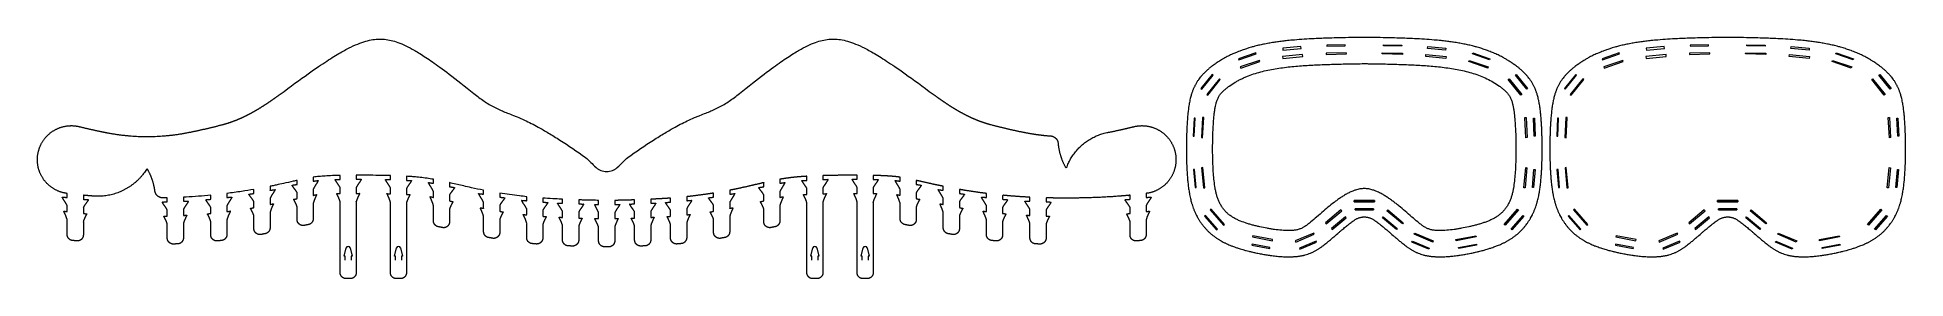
# Model space of a CAD drawing. Header units: millimetres. Extents: x 5 to 930, y 4 to 123.
import ezdxf

# ---------------------------------------------------------------- set-up
doc = ezdxf.new("R2010")
doc.units = ezdxf.units.MM
doc.header["$MEASUREMENT"] = 0
for name, color, linetype, lineweight, true_color in [('Corte exterior', 3, 'Continuous', 0, 0x00ff00), ('Corte interior', 5, 'Continuous', 0, 0x0000ff), ('Corte intermedio', 4, 'Continuous', 0, 0x00ffff)]:
    doc.layers.add(name, color=color, linetype=linetype, lineweight=lineweight, true_color=true_color)

msp = doc.modelspace()

# ---------------------------------------------------------------- linework, layer by layer
at = {"layer": 'Corte exterior'}
for points in [[(661.94, 123.05), (661.92, 123.05), (661.91, 123.05)], [(841.83, 123.05), (841.82, 123.05), (841.8, 123.05)]]:
    msp.add_lwpolyline(points, dxfattribs=at)
for points, weights in [([(125.37, 94.97), (175.21, 132.21), (221.17, 95.31)], [1, 2.70042020428, 1]), ([(352.67, 95.31), (398.63, 132.21), (448.47, 94.97)], [1, 2.70042020428, 1]), ([(657.23, 32.75), (661.92, 35.94), (666.61, 32.75)], [1, 0.826419945014, 1]), ([(837.13, 32.75), (841.82, 35.94), (846.51, 32.75)], [1, 0.826419945014, 1])]:
    msp.add_rational_spline(points, weights, degree=2, dxfattribs=at)
for points, knots in [([(661.91, 123.05), (657.77, 122.99), (651.99, 122.9), (643.72, 122.68), (637.95, 122.46), (632.19, 122.13), (627.81, 121.8), (624.22, 121.46), (621.83, 121.2), (620.15, 120.99), (618.92, 120.82), (617.69, 120.65), (616.45, 120.46), (615.23, 120.26), (613.94, 120.03), (612.67, 119.78), (611.41, 119.52), (610.22, 119.26), (609.02, 118.98), (607.62, 118.62), (606.21, 118.24), (604.65, 117.78), (603.3, 117.35), (601.78, 116.84), (600.42, 116.34), (598.9, 115.74), (597.56, 115.18), (596.27, 114.6), (595.15, 114.07), (594.05, 113.52), (593, 112.96), (592.09, 112.45), (591.18, 111.92), (590.2, 111.33), (589.17, 110.66), (588.36, 110.11), (587.57, 109.55), (586.89, 109.06), (586.15, 108.49), (585.33, 107.83), (584.53, 107.15), (583.74, 106.45), (583.13, 105.88), (582.54, 105.29), (582.03, 104.76), (581.6, 104.29), (581.18, 103.81), (580.65, 103.17), (579.98, 102.3), (579.36, 101.39), (578.85, 100.58), (578.48, 99.94), (578.13, 99.29), (577.82, 98.65), (577.54, 98.05), (577.29, 97.48), (577.06, 96.91), (576.83, 96.31), (576.61, 95.68), (576.39, 95.01), (576.16, 94.24), (575.91, 93.29), (575.68, 92.32), (575.47, 91.32), (575.28, 90.31), (575.12, 89.32), (574.97, 88.33), (574.83, 87.32), (574.71, 86.28), (574.6, 85.18), (574.49, 84.08), (574.39, 82.82), (574.3, 81.6), (574.22, 80.39), (574.15, 79.17), (574.08, 77.72), (574.01, 76.18), (573.95, 74.24), (573.88, 71.23), (573.85, 67.07), (573.91, 62.65), (574.03, 59.14), (574.17, 56.45), (574.33, 54.12), (574.5, 52.14), (574.66, 50.6), (574.81, 49.37), (574.98, 48.13), (575.15, 46.98), (575.32, 46), (575.5, 45.04), (575.72, 43.98), (575.99, 42.79), (576.25, 41.82), (576.46, 41.05), (576.65, 40.43), (576.91, 39.6), (577.2, 38.77), (577.51, 37.96), (577.76, 37.34), (578.02, 36.72), (578.3, 36.11), (578.59, 35.51), (578.96, 34.79), (579.34, 34.09), (579.73, 33.41), (580.05, 32.87), (580.4, 32.32), (580.79, 31.74), (581.17, 31.17), (581.52, 30.7), (581.84, 30.26), (582.19, 29.82), (582.63, 29.28), (583.09, 28.72), (583.52, 28.25), (583.92, 27.83), (584.31, 27.42), (584.79, 26.94), (585.29, 26.46), (585.77, 26.04), (586.23, 25.64), (586.7, 25.25), (587.27, 24.8), (587.85, 24.36), (588.37, 23.99), (588.86, 23.66), (589.36, 23.33), (589.92, 22.97), (590.48, 22.64), (591.2, 22.22), (591.93, 21.82), (592.7, 21.43), (593.3, 21.14), (594.02, 20.81), (594.93, 20.4), (595.85, 20.02), (596.8, 19.65), (597.75, 19.3), (598.68, 18.98), (599.62, 18.67), (600.59, 18.36), (601.95, 17.95), (603.37, 17.56), (604.86, 17.17), (606.39, 16.8), (608.27, 16.38), (610.4, 15.94), (612.7, 15.53), (614.41, 15.26), (615.77, 15.07), (616.81, 14.94), (617.87, 14.81), (618.95, 14.7), (620.04, 14.61), (621.32, 14.52), (622.58, 14.46), (623.6, 14.44), (624.43, 14.43), (625.08, 14.44), (625.73, 14.45), (626.38, 14.47), (626.99, 14.51), (627.6, 14.55), (628.22, 14.6), (628.86, 14.67), (629.53, 14.75), (630.19, 14.85), (630.83, 14.96), (631.45, 15.09), (632.08, 15.23), (632.93, 15.44), (634.02, 15.77), (635.09, 16.17), (635.88, 16.5), (636.46, 16.77), (637.23, 17.15), (638.01, 17.59), (638.76, 18.03), (639.27, 18.36), (639.79, 18.71), (640.5, 19.19), (641.39, 19.83), (642.41, 20.61), (643.53, 21.5), (644.61, 22.4), (645.86, 23.45), (647.39, 24.77), (648.94, 26.12), (650.33, 27.32), (651.56, 28.36), (652.75, 29.35), (653.83, 30.22), (654.6, 30.82), (655.37, 31.41), (656.14, 31.98), (656.77, 32.43), (657.11, 32.66), (657.23, 32.75)], [247.399179, 247.399179, 247.399179, 247.399179, 259.82832, 264.732461, 272.230799, 277.148409, 282.020544, 285.408263, 287.965538, 289.250422, 290.490035, 291.677411, 292.965148, 294.250447, 295.409572, 296.876385, 298.126137, 299.293689, 300.529357, 301.81437, 303.622525, 304.9196, 306.681704, 307.884944, 309.730623, 311.01461, 312.799583, 314.082427, 315.267901, 316.496792, 317.799622, 318.815103, 319.639217, 320.960368, 322.253693, 323.309319, 323.896057, 325.158579, 325.826847, 326.693001, 328.319289, 328.975847, 329.862851, 330.830369, 331.471493, 332.086194, 332.72196, 333.396764, 334.572975, 335.997529, 336.709612, 337.449997, 338.202064, 338.922413, 339.586023, 340.197597, 340.802266, 341.43229, 342.122056, 342.800422, 343.530602, 344.535111, 345.766252, 346.50526, 347.608969, 348.834891, 349.511484, 350.610912, 351.91593, 352.636504, 353.937685, 355.22486, 356.429711, 357.605845, 358.87088, 360.084871, 361.952961, 363.494734, 365.915626, 370.985841, 375.989322, 379.156109, 381.51727, 384.078596, 386.173325, 387.487098, 388.694893, 389.918201, 391.21521, 392.195129, 392.899359, 394.139877, 395.448709, 396.549448, 397.168489, 397.82767, 398.516068, 399.771565, 400.448899, 401.118818, 401.78655, 402.458513, 403.127929, 403.79616, 404.893128, 405.510286, 406.137176, 406.798855, 407.464038, 408.231091, 408.847962, 409.233634, 409.856355, 410.526747, 411.331587, 412.024088, 412.438251, 413.073806, 413.710146, 414.472777, 415.168352, 415.607993, 416.303988, 416.996797, 417.796871, 418.481754, 418.91538, 419.591062, 420.262129, 420.919628, 421.525291, 422.762741, 423.431231, 424.097362, 424.757104, 425.815499, 427.087784, 427.746097, 428.880078, 430.108133, 430.714785, 431.843547, 433.183701, 434.944174, 436.264725, 437.811186, 439.656741, 442.054701, 444.346304, 446.647557, 447.257225, 448.453725, 449.799305, 450.476356, 451.707027, 453.069887, 454.315624, 455.500712, 456.136996, 456.793568, 457.455873, 458.100298, 458.724799, 459.313479, 459.922571, 460.584846, 461.260584, 461.942579, 462.584265, 463.216572, 463.834813, 464.505368, 465.86095, 467.246638, 467.928341, 468.438475, 469.143448, 470.501901, 471.1358, 471.749905, 472.344178, 473.006461, 474.329265, 475.611761, 476.873206, 478.624055, 479.807859, 481.774455, 484.682322, 485.98118, 487.26599, 489.528778, 490.625317, 491.429879, 492.461791, 493.525957, 494.309341, 494.768713, 494.768713, 494.768713, 494.768713]), ([(666.61, 32.75), (666.74, 32.66), (667.08, 32.43), (667.71, 31.98), (668.48, 31.41), (669.25, 30.82), (670.02, 30.22), (671.1, 29.35), (672.29, 28.36), (673.52, 27.32), (674.91, 26.12), (676.46, 24.77), (677.99, 23.45), (679.24, 22.4), (680.32, 21.5), (681.44, 20.61), (682.46, 19.83), (683.34, 19.19), (684.05, 18.71), (684.57, 18.36), (685.09, 18.03), (685.64, 17.7), (686.22, 17.37), (686.82, 17.05), (687.39, 16.77), (687.97, 16.5), (688.76, 16.17), (689.83, 15.77), (690.92, 15.44), (691.77, 15.23), (692.4, 15.09), (693.01, 14.96), (693.66, 14.85), (694.32, 14.75), (694.98, 14.67), (695.63, 14.6), (696.25, 14.55), (696.85, 14.51), (697.69, 14.46), (698.55, 14.44), (699.42, 14.43), (700.25, 14.44), (701.27, 14.46), (702.53, 14.52), (704.03, 14.62), (705.57, 14.77), (707.04, 14.94), (708.08, 15.07), (709.44, 15.26), (710.74, 15.47), (712.25, 15.73), (713.79, 16.01), (715.2, 16.3), (716.58, 16.6), (717.69, 16.85), (718.99, 17.17), (720.48, 17.56), (721.9, 17.95), (723.45, 18.41), (724.81, 18.86), (726.31, 19.38), (727.65, 19.88), (729.12, 20.49), (730.23, 20.99), (731.15, 21.43), (731.73, 21.73), (732.29, 22.03), (732.83, 22.33), (733.37, 22.64), (733.92, 22.97), (734.49, 23.33), (734.98, 23.66), (735.48, 23.99), (736, 24.36), (736.58, 24.8), (737.15, 25.25), (737.62, 25.64), (738.08, 26.04), (738.55, 26.46), (739.06, 26.94), (739.54, 27.42), (739.93, 27.83), (740.33, 28.25), (740.75, 28.72), (741.22, 29.28), (741.66, 29.82), (742.13, 30.42), (742.6, 31.07), (743.06, 31.74), (743.45, 32.32), (743.79, 32.87), (744.12, 33.41), (744.51, 34.09), (744.89, 34.79), (745.26, 35.51), (745.55, 36.11), (745.83, 36.72), (746.09, 37.34), (746.34, 37.96), (746.65, 38.77), (746.94, 39.6), (747.2, 40.43), (747.39, 41.05), (747.6, 41.82), (747.86, 42.79), (748.13, 43.98), (748.35, 45.04), (748.53, 46), (748.7, 46.98), (748.87, 48.13), (749.04, 49.37), (749.19, 50.6), (749.3, 51.71), (749.41, 52.84), (749.54, 54.38), (749.68, 56.45), (749.81, 59.14), (749.91, 61.81), (749.96, 64.53), (750, 67.89), (749.97, 71.23), (749.9, 74.24), (749.84, 76.18), (749.77, 77.72), (749.7, 79.17), (749.63, 80.39), (749.55, 81.6), (749.46, 82.82), (749.33, 84.32), (749.18, 85.85), (749.01, 87.32), (748.88, 88.33), (748.73, 89.32), (748.57, 90.31), (748.38, 91.32), (748.17, 92.32), (747.94, 93.29), (747.68, 94.24), (747.45, 95.01), (747.24, 95.68), (747.02, 96.31), (746.79, 96.91), (746.56, 97.48), (746.31, 98.05), (746.03, 98.65), (745.72, 99.29), (745.36, 99.94), (745, 100.58), (744.49, 101.39), (743.86, 102.3), (743.2, 103.17), (742.67, 103.81), (742.25, 104.29), (741.82, 104.76), (741.31, 105.29), (740.56, 106.03), (739.78, 106.75), (738.98, 107.44), (738.17, 108.11), (737.19, 108.88), (736.28, 109.55), (735.49, 110.11), (734.68, 110.66), (733.84, 111.21), (733.1, 111.67), (732.48, 112.03), (731.76, 112.45), (730.85, 112.96), (729.8, 113.52), (728.69, 114.07), (727.58, 114.6), (726.64, 115.03), (725.7, 115.43), (724.75, 115.82), (723.79, 116.2), (722.82, 116.56), (721.86, 116.91), (720.92, 117.23), (719.98, 117.53), (719, 117.84), (717.64, 118.24), (716.23, 118.62), (714.83, 118.98), (713.63, 119.26), (712.44, 119.52), (711.17, 119.78), (709.9, 120.03), (708.62, 120.26), (707.39, 120.46), (706.15, 120.65), (704.93, 120.82), (703.7, 120.99), (702.02, 121.2), (699.63, 121.46), (696.04, 121.8), (691.66, 122.13), (685.9, 122.46), (680.13, 122.68), (671.86, 122.9), (666.08, 122.99), (661.94, 123.05)], [0, 0, 0, 0, 0.459408, 1.242793, 2.306958, 3.33887, 4.143433, 5.239971, 7.50276, 8.787569, 10.086427, 12.994295, 14.960891, 16.144694, 17.895544, 19.156989, 20.439485, 21.762288, 22.424571, 23.018844, 23.632949, 24.266848, 24.93596, 25.625302, 26.330274, 26.840408, 27.522112, 28.907799, 30.263381, 30.933936, 31.552177, 32.184485, 32.82617, 33.508165, 34.183903, 34.846178, 35.45527, 36.04395, 36.668451, 37.975181, 38.631753, 39.268037, 40.453126, 41.698863, 43.061722, 44.969444, 46.315024, 47.511524, 48.121192, 50.422445, 51.468604, 52.714049, 55.112008, 55.800245, 56.957563, 58.504024, 59.824576, 61.585048, 62.925202, 64.660616, 65.888672, 67.680965, 68.95325, 70.671388, 71.337518, 72.006009, 72.627902, 73.243458, 73.849121, 74.506621, 75.177687, 75.85337, 76.286996, 76.971879, 77.771953, 78.464761, 79.160756, 79.600397, 80.295973, 81.058603, 81.694944, 82.330498, 82.744661, 83.437162, 84.242002, 84.912395, 85.535115, 86.537659, 87.304711, 87.969894, 88.631573, 89.258463, 89.875621, 90.972589, 91.64082, 92.310236, 92.982199, 93.649932, 94.31985, 94.997184, 96.252681, 96.94108, 97.60026, 98.219302, 99.32004, 100.628872, 101.86939, 102.57362, 103.55354, 104.850548, 106.073857, 107.281651, 108.595424, 109.393609, 110.690153, 113.25148, 115.61264, 118.779427, 121.252771, 123.782909, 128.853123, 131.274016, 132.815788, 134.683878, 135.897869, 137.162904, 138.339039, 139.543889, 140.831064, 142.85282, 144.157837, 145.257265, 145.933858, 147.15978, 148.263489, 149.002497, 150.233639, 151.238147, 151.968327, 152.646693, 153.336459, 153.966484, 154.571152, 155.182726, 155.846337, 156.566685, 157.318752, 158.059137, 158.77122, 160.195774, 161.371985, 162.046789, 162.682555, 163.297256, 163.938381, 164.905898, 166.44946, 167.132418, 168.075749, 169.61017, 170.872692, 171.45943, 172.515056, 173.808381, 174.46957, 175.129533, 175.953646, 176.969128, 178.271957, 179.500848, 180.686323, 181.969166, 182.607817, 183.754139, 185.038127, 185.698785, 186.883805, 188.087045, 188.68613, 189.849149, 191.146225, 192.954379, 194.239392, 195.47506, 196.642613, 197.892364, 199.359177, 200.518302, 201.803601, 203.091338, 204.278715, 205.518327, 206.803211, 209.360487, 212.748205, 217.62034, 222.53795, 230.036288, 234.94043, 247.36957, 247.36957, 247.36957, 247.36957]), ([(841.8, 123.05), (837.66, 122.99), (831.88, 122.9), (823.61, 122.68), (817.84, 122.46), (812.08, 122.13), (807.7, 121.8), (804.11, 121.46), (801.72, 121.2), (800.04, 120.99), (798.81, 120.82), (797.59, 120.65), (796.35, 120.46), (795.12, 120.26), (793.84, 120.03), (792.57, 119.78), (791.3, 119.52), (790.11, 119.26), (788.91, 118.98), (787.51, 118.62), (786.1, 118.24), (784.55, 117.78), (783.19, 117.35), (781.67, 116.84), (780.32, 116.34), (778.79, 115.74), (777.45, 115.18), (776.16, 114.6), (775.05, 114.07), (773.94, 113.52), (772.89, 112.96), (771.98, 112.45), (771.07, 111.92), (770.09, 111.33), (769.06, 110.66), (768.25, 110.11), (767.46, 109.55), (766.79, 109.06), (766.05, 108.49), (765.22, 107.83), (764.42, 107.15), (763.63, 106.45), (763.02, 105.88), (762.43, 105.29), (761.92, 104.76), (761.49, 104.29), (761.07, 103.81), (760.54, 103.17), (759.88, 102.3), (759.25, 101.39), (758.74, 100.58), (758.38, 99.94), (758.02, 99.29), (757.71, 98.65), (757.43, 98.05), (757.18, 97.48), (756.95, 96.91), (756.72, 96.31), (756.5, 95.68), (756.29, 95.01), (756.06, 94.24), (755.8, 93.29), (755.57, 92.32), (755.36, 91.32), (755.17, 90.31), (755.01, 89.32), (754.86, 88.33), (754.73, 87.32), (754.61, 86.28), (754.49, 85.18), (754.39, 84.08), (754.28, 82.82), (754.19, 81.6), (754.11, 80.39), (754.04, 79.17), (753.97, 77.72), (753.9, 76.18), (753.84, 74.24), (753.77, 71.23), (753.74, 67.07), (753.8, 62.65), (753.93, 59.14), (754.06, 56.45), (754.22, 54.12), (754.39, 52.14), (754.55, 50.6), (754.7, 49.37), (754.87, 48.13), (755.04, 46.98), (755.21, 46), (755.39, 45.04), (755.61, 43.98), (755.88, 42.79), (756.14, 41.82), (756.35, 41.05), (756.54, 40.43), (756.8, 39.6), (757.09, 38.77), (757.4, 37.96), (757.65, 37.34), (757.91, 36.72), (758.19, 36.11), (758.48, 35.51), (758.85, 34.79), (759.23, 34.09), (759.62, 33.41), (759.95, 32.87), (760.29, 32.32), (760.68, 31.74), (761.07, 31.17), (761.41, 30.7), (761.74, 30.26), (762.08, 29.82), (762.52, 29.28), (762.99, 28.72), (763.41, 28.25), (763.81, 27.83), (764.2, 27.42), (764.68, 26.94), (765.19, 26.46), (765.66, 26.04), (766.12, 25.64), (766.59, 25.25), (767.16, 24.8), (767.74, 24.36), (768.26, 23.99), (768.76, 23.66), (769.25, 23.33), (769.82, 22.97), (770.37, 22.64), (771.09, 22.22), (771.83, 21.82), (772.59, 21.43), (773.19, 21.14), (773.91, 20.81), (774.82, 20.4), (775.74, 20.02), (776.69, 19.65), (777.64, 19.3), (778.57, 18.98), (779.51, 18.67), (780.49, 18.36), (781.84, 17.95), (783.26, 17.56), (784.75, 17.17), (786.28, 16.8), (788.16, 16.38), (790.3, 15.94), (792.59, 15.53), (794.3, 15.26), (795.66, 15.07), (796.7, 14.94), (797.77, 14.81), (798.84, 14.7), (799.93, 14.61), (801.21, 14.52), (802.47, 14.46), (803.49, 14.44), (804.32, 14.43), (804.97, 14.44), (805.62, 14.45), (806.27, 14.47), (806.89, 14.51), (807.49, 14.55), (808.11, 14.6), (808.76, 14.67), (809.42, 14.75), (810.08, 14.85), (810.73, 14.96), (811.34, 15.09), (811.97, 15.23), (812.82, 15.44), (813.91, 15.77), (814.98, 16.17), (815.77, 16.5), (816.35, 16.77), (817.12, 17.15), (817.9, 17.59), (818.65, 18.03), (819.17, 18.36), (819.69, 18.71), (820.4, 19.19), (821.28, 19.83), (822.3, 20.61), (823.42, 21.5), (824.5, 22.4), (825.75, 23.45), (827.28, 24.77), (828.83, 26.12), (830.22, 27.32), (831.45, 28.36), (832.64, 29.35), (833.72, 30.22), (834.49, 30.82), (835.26, 31.41), (836.03, 31.98), (836.66, 32.43), (837, 32.66), (837.13, 32.75)], [247.399179, 247.399179, 247.399179, 247.399179, 259.82832, 264.732461, 272.230799, 277.148409, 282.020544, 285.408263, 287.965538, 289.250422, 290.490035, 291.677411, 292.965148, 294.250447, 295.409572, 296.876385, 298.126137, 299.293689, 300.529357, 301.81437, 303.622525, 304.9196, 306.681704, 307.884944, 309.730623, 311.01461, 312.799583, 314.082427, 315.267901, 316.496792, 317.799622, 318.815103, 319.639217, 320.960368, 322.253693, 323.309319, 323.896057, 325.158579, 325.826847, 326.693001, 328.319289, 328.975847, 329.862851, 330.830369, 331.471493, 332.086194, 332.72196, 333.396764, 334.572975, 335.997529, 336.709612, 337.449997, 338.202064, 338.922413, 339.586023, 340.197597, 340.802266, 341.43229, 342.122056, 342.800422, 343.530602, 344.535111, 345.766252, 346.50526, 347.608969, 348.834891, 349.511484, 350.610912, 351.91593, 352.636504, 353.937685, 355.22486, 356.429711, 357.605845, 358.87088, 360.084871, 361.952961, 363.494734, 365.915626, 370.985841, 375.989322, 379.156109, 381.51727, 384.078596, 386.173325, 387.487098, 388.694893, 389.918201, 391.21521, 392.195129, 392.899359, 394.139877, 395.448709, 396.549448, 397.168489, 397.82767, 398.516068, 399.771565, 400.448899, 401.118818, 401.78655, 402.458513, 403.127929, 403.79616, 404.893128, 405.510286, 406.137176, 406.798855, 407.464038, 408.231091, 408.847962, 409.233634, 409.856355, 410.526747, 411.331587, 412.024088, 412.438251, 413.073806, 413.710146, 414.472777, 415.168352, 415.607993, 416.303988, 416.996797, 417.796871, 418.481754, 418.91538, 419.591062, 420.262129, 420.919628, 421.525291, 422.762741, 423.431231, 424.097362, 424.757104, 425.815499, 427.087784, 427.746097, 428.880078, 430.108133, 430.714785, 431.843547, 433.183701, 434.944174, 436.264725, 437.811186, 439.656741, 442.054701, 444.346304, 446.647557, 447.257225, 448.453725, 449.799305, 450.476356, 451.707027, 453.069887, 454.315624, 455.500712, 456.136996, 456.793568, 457.455873, 458.100298, 458.724799, 459.313479, 459.922571, 460.584846, 461.260584, 461.942579, 462.584265, 463.216572, 463.834813, 464.505368, 465.86095, 467.246638, 467.928341, 468.438475, 469.143448, 470.501901, 471.1358, 471.749905, 472.344178, 473.006461, 474.329265, 475.611761, 476.873206, 478.624055, 479.807859, 481.774455, 484.682322, 485.98118, 487.26599, 489.528778, 490.625317, 491.429879, 492.461791, 493.525957, 494.309341, 494.768713, 494.768713, 494.768713, 494.768713]), ([(846.51, 32.75), (846.63, 32.66), (846.97, 32.43), (847.6, 31.98), (848.37, 31.41), (849.14, 30.82), (849.91, 30.22), (850.99, 29.35), (852.18, 28.36), (853.41, 27.32), (854.8, 26.12), (856.35, 24.77), (857.88, 23.45), (859.13, 22.4), (860.21, 21.5), (861.33, 20.61), (862.35, 19.83), (863.24, 19.19), (863.94, 18.71), (864.46, 18.36), (864.98, 18.03), (865.53, 17.7), (866.11, 17.37), (866.71, 17.05), (867.28, 16.77), (867.86, 16.5), (868.65, 16.17), (869.72, 15.77), (870.81, 15.44), (871.66, 15.23), (872.29, 15.09), (872.91, 14.96), (873.55, 14.85), (874.21, 14.75), (874.88, 14.67), (875.52, 14.6), (876.14, 14.55), (876.75, 14.51), (877.58, 14.46), (878.45, 14.44), (879.31, 14.43), (880.14, 14.44), (881.16, 14.46), (882.42, 14.52), (883.93, 14.62), (885.46, 14.77), (886.93, 14.94), (887.97, 15.07), (889.33, 15.26), (890.63, 15.47), (892.14, 15.73), (893.68, 16.01), (895.09, 16.3), (896.48, 16.6), (897.58, 16.85), (898.88, 17.17), (900.37, 17.56), (901.79, 17.95), (903.34, 18.41), (904.7, 18.86), (906.2, 19.38), (907.54, 19.88), (909.02, 20.49), (910.13, 20.99), (911.04, 21.43), (911.62, 21.73), (912.18, 22.03), (912.72, 22.33), (913.26, 22.64), (913.82, 22.97), (914.38, 23.33), (914.88, 23.66), (915.37, 23.99), (915.89, 24.36), (916.47, 24.8), (917.04, 25.25), (917.51, 25.64), (917.97, 26.04), (918.44, 26.46), (918.95, 26.94), (919.43, 27.42), (919.82, 27.83), (920.22, 28.25), (920.65, 28.72), (921.11, 29.28), (921.55, 29.82), (922.02, 30.42), (922.49, 31.07), (922.95, 31.74), (923.34, 32.32), (923.69, 32.87), (924.01, 33.41), (924.4, 34.09), (924.78, 34.79), (925.15, 35.51), (925.44, 36.11), (925.72, 36.72), (925.98, 37.34), (926.23, 37.96), (926.54, 38.77), (926.83, 39.6), (927.09, 40.43), (927.28, 41.05), (927.49, 41.82), (927.75, 42.79), (928.02, 43.98), (928.24, 45.04), (928.42, 46), (928.59, 46.98), (928.76, 48.13), (928.93, 49.37), (929.08, 50.6), (929.19, 51.71), (929.3, 52.84), (929.43, 54.38), (929.57, 56.45), (929.71, 59.14), (929.8, 61.81), (929.86, 64.53), (929.89, 67.89), (929.86, 71.23), (929.79, 74.24), (929.73, 76.18), (929.66, 77.72), (929.59, 79.17), (929.52, 80.39), (929.44, 81.6), (929.35, 82.82), (929.23, 84.32), (929.08, 85.85), (928.91, 87.32), (928.77, 88.33), (928.62, 89.32), (928.46, 90.31), (928.27, 91.32), (928.06, 92.32), (927.83, 93.29), (927.58, 94.24), (927.35, 95.01), (927.13, 95.68), (926.91, 96.31), (926.68, 96.91), (926.45, 97.48), (926.2, 98.05), (925.92, 98.65), (925.61, 99.29), (925.26, 99.94), (924.89, 100.58), (924.38, 101.39), (923.76, 102.3), (923.09, 103.17), (922.56, 103.81), (922.14, 104.29), (921.71, 104.76), (921.2, 105.29), (920.45, 106.03), (919.67, 106.75), (918.87, 107.44), (918.06, 108.11), (917.08, 108.88), (916.17, 109.55), (915.38, 110.11), (914.57, 110.66), (913.73, 111.21), (912.99, 111.67), (912.37, 112.03), (911.65, 112.45), (910.74, 112.96), (909.69, 113.52), (908.59, 114.07), (907.47, 114.6), (906.53, 115.03), (905.59, 115.43), (904.64, 115.82), (903.68, 116.2), (902.71, 116.56), (901.75, 116.91), (900.81, 117.23), (899.87, 117.53), (898.89, 117.84), (897.53, 118.24), (896.12, 118.62), (894.72, 118.98), (893.52, 119.26), (892.33, 119.52), (891.07, 119.78), (889.8, 120.03), (888.51, 120.26), (887.29, 120.46), (886.05, 120.65), (884.82, 120.82), (883.59, 120.99), (881.91, 121.2), (879.52, 121.46), (875.93, 121.8), (871.55, 122.13), (865.79, 122.46), (860.02, 122.68), (851.75, 122.9), (845.97, 122.99), (841.83, 123.05)], [0, 0, 0, 0, 0.459408, 1.242793, 2.306958, 3.33887, 4.143433, 5.239971, 7.50276, 8.787569, 10.086427, 12.994295, 14.960891, 16.144694, 17.895544, 19.156989, 20.439485, 21.762288, 22.424571, 23.018844, 23.632949, 24.266848, 24.93596, 25.625302, 26.330274, 26.840408, 27.522112, 28.907799, 30.263381, 30.933936, 31.552177, 32.184485, 32.82617, 33.508165, 34.183903, 34.846178, 35.45527, 36.04395, 36.668451, 37.975181, 38.631753, 39.268037, 40.453126, 41.698863, 43.061722, 44.969444, 46.315024, 47.511524, 48.121192, 50.422445, 51.468604, 52.714049, 55.112008, 55.800245, 56.957563, 58.504024, 59.824576, 61.585048, 62.925202, 64.660616, 65.888672, 67.680965, 68.95325, 70.671388, 71.337518, 72.006009, 72.627902, 73.243458, 73.849121, 74.506621, 75.177687, 75.85337, 76.286996, 76.971879, 77.771953, 78.464761, 79.160756, 79.600397, 80.295973, 81.058603, 81.694944, 82.330498, 82.744661, 83.437162, 84.242002, 84.912395, 85.535115, 86.537659, 87.304711, 87.969894, 88.631573, 89.258463, 89.875621, 90.972589, 91.64082, 92.310236, 92.982199, 93.649932, 94.31985, 94.997184, 96.252681, 96.94108, 97.60026, 98.219302, 99.32004, 100.628872, 101.86939, 102.57362, 103.55354, 104.850548, 106.073857, 107.281651, 108.595424, 109.393609, 110.690153, 113.25148, 115.61264, 118.779427, 121.252771, 123.782909, 128.853123, 131.274016, 132.815788, 134.683878, 135.897869, 137.162904, 138.339039, 139.543889, 140.831064, 142.85282, 144.157837, 145.257265, 145.933858, 147.15978, 148.263489, 149.002497, 150.233639, 151.238147, 151.968327, 152.646693, 153.336459, 153.966484, 154.571152, 155.182726, 155.846337, 156.566685, 157.318752, 158.059137, 158.77122, 160.195774, 161.371985, 162.046789, 162.682555, 163.297256, 163.938381, 164.905898, 166.44946, 167.132418, 168.075749, 169.61017, 170.872692, 171.45943, 172.515056, 173.808381, 174.46957, 175.129533, 175.953646, 176.969128, 178.271957, 179.500848, 180.686323, 181.969166, 182.607817, 183.754139, 185.038127, 185.698785, 186.883805, 188.087045, 188.68613, 189.849149, 191.146225, 192.954379, 194.239392, 195.47506, 196.642613, 197.892364, 199.359177, 200.518302, 201.803601, 203.091338, 204.278715, 205.518327, 206.803211, 209.360487, 212.748205, 217.62034, 222.53795, 230.036288, 234.94043, 247.36957, 247.36957, 247.36957, 247.36957]), ([(221.17, 95.31), (222.01, 94.64), (222.85, 93.98), (223.71, 93.33), (225.35, 92.1), (227.04, 90.94), (228.79, 89.88), (229.64, 89.37), (230.51, 88.89), (231.39, 88.43), (232.26, 87.99), (233.15, 87.56), (234.05, 87.16), (234.88, 86.79), (235.72, 86.44), (236.57, 86.09), (236.97, 85.93), (237.38, 85.77), (237.79, 85.61), (238.78, 85.22), (239.78, 84.84), (240.78, 84.45), (241.37, 84.21), (241.95, 83.98), (242.54, 83.74), (243.78, 83.22), (245, 82.69), (246.22, 82.12), (247.35, 81.6), (248.48, 81.05), (249.59, 80.48), (250.77, 79.88), (251.93, 79.26), (253.08, 78.62), (253.91, 78.17), (254.73, 77.7), (255.54, 77.23), (256.42, 76.73), (257.28, 76.22), (258.15, 75.7), (260.04, 74.57), (261.91, 73.4), (263.77, 72.21), (268.05, 69.46), (272.25, 66.58), (276.41, 63.65), (277.28, 62.82), (279, 61.19), (280.71, 59.55), (281.56, 58.75), (281.56, 58.74), (281.57, 58.74), (281.58, 58.73), (281.59, 58.72), (281.6, 58.71), (281.6, 58.7), (281.62, 58.69), (281.62, 58.69), (281.63, 58.68), (281.98, 58.35), (282.74, 57.78), (284.48, 56.92), (285.93, 56.65), (286.92, 56.64)], [-97224.031291, -97224.031291, -97224.031291, -97224.031291, -97220.807291, -97220.807291, -97220.807291, -97214.663784, -97214.663784, -97214.663784, -97211.685878, -97211.685878, -97211.685878, -97208.7408, -97208.7408, -97208.7408, -97205.997908, -97205.997908, -97205.997908, -97204.691195, -97204.691195, -97204.691195, -97201.479761, -97201.479761, -97201.479761, -97199.579261, -97199.579261, -97199.579261, -97195.559885, -97195.559885, -97195.559885, -97191.806652, -97191.806652, -97191.806652, -97187.849402, -97187.849402, -97187.849402, -97185.024125, -97185.024125, -97185.024125, -97182.003865, -97182.003865, -97182.003865, -97175.379889, -97175.379889, -97175.379889, -97160.110976, -97160.110976, -97160.110976, -97156.494984, -97153.001075, -97153.001075, -97153.001075, -97152.978518, -97152.967628, -97152.956903, -97152.946231, -97152.935549, -97152.924758, -97152.90283, -97152.90283, -97152.90283, -97151.456748, -97150.070814, -97147.096478, -97147.096478, -97147.096478, -97147.096478]), ([(286.92, 56.64), (287.91, 56.65), (289.31, 56.91), (290.57, 57.52), (290.92, 57.72), (290.97, 57.75), (291.43, 58.03), (291.86, 58.35), (292.22, 58.68), (292.22, 58.69), (292.23, 58.69), (292.24, 58.7), (292.25, 58.71), (292.26, 58.72), (292.26, 58.73), (292.27, 58.74), (292.28, 58.74), (292.29, 58.75), (293.13, 59.55), (294.85, 61.19), (296.57, 62.82), (297.44, 63.65), (301.59, 66.58), (305.79, 69.46), (310.08, 72.21), (311.93, 73.4), (313.81, 74.57), (315.7, 75.7), (316.56, 76.22), (317.43, 76.73), (318.3, 77.23), (319.12, 77.7), (319.94, 78.17), (320.76, 78.62), (321.92, 79.26), (323.08, 79.88), (324.25, 80.48), (325.37, 81.05), (326.49, 81.6), (327.63, 82.12), (328.84, 82.69), (330.07, 83.22), (331.31, 83.74), (331.89, 83.98), (332.48, 84.21), (333.07, 84.45), (334.06, 84.84), (335.06, 85.22), (336.06, 85.61), (336.47, 85.77), (336.87, 85.93), (337.27, 86.09), (338.12, 86.44), (338.96, 86.79), (339.8, 87.16), (340.69, 87.56), (341.58, 87.99), (342.45, 88.43), (343.34, 88.89), (344.2, 89.37), (345.05, 89.88), (346.81, 90.94), (348.49, 92.1), (350.13, 93.33), (350.99, 93.98), (351.84, 94.64), (352.67, 95.31)], [-99642.770465, -99642.770465, -99642.770465, -99642.770465, -99639.796128, -99638.579518, -99638.579518, -99638.579518, -99638.410194, -99636.964112, -99636.964112, -99636.964112, -99636.942185, -99636.931394, -99636.920712, -99636.910039, -99636.899314, -99636.888424, -99636.865867, -99636.865867, -99636.865867, -99633.371958, -99629.755966, -99629.755966, -99629.755966, -99614.487053, -99614.487053, -99614.487053, -99607.863077, -99607.863077, -99607.863077, -99604.842817, -99604.842817, -99604.842817, -99602.01754, -99602.01754, -99602.01754, -99598.060291, -99598.060291, -99598.060291, -99594.307058, -99594.307058, -99594.307058, -99590.287681, -99590.287681, -99590.287681, -99588.387182, -99588.387182, -99588.387182, -99585.175748, -99585.175748, -99585.175748, -99583.869035, -99583.869035, -99583.869035, -99581.126142, -99581.126142, -99581.126142, -99578.181065, -99578.181065, -99578.181065, -99575.203158, -99575.203158, -99575.203158, -99569.059652, -99569.059652, -99569.059652, -99565.835651, -99565.835651, -99565.835651, -99565.835651]), ([(112.3, 47.8), (110.29, 47.44), (105.85, 46.72), (101.39, 46.1), (98.97, 45.8)], [-97651.556627, -97651.556627, -97651.556627, -97651.556627, -97645.407636, -97638.062303, -97638.062303, -97638.062303, -97638.062303]), ([(133.67, 52.26), (133.05, 52.12), (130.82, 51.62), (127.38, 50.84), (124.2, 50.14), (121.98, 49.67), (120.97, 49.46), (120.3, 49.32)], [-97726.642962, -97726.642962, -97726.642962, -97726.642962, -97724.75076, -97719.770943, -97716.060356, -97714.988469, -97712.951025, -97712.951025, -97712.951025, -97712.951025]), ([(154.98, 54.71), (154.35, 54.7), (152.42, 54.65), (149.43, 54.54), (146.12, 54.34), (143.61, 54.1), (142.16, 53.91), (141.67, 53.84)], [-97801.399461, -97801.399461, -97801.399461, -97801.399461, -97799.494785, -97795.610184, -97792.424373, -97789.539067, -97788.043413, -97788.043413, -97788.043413, -97788.043413]), ([(179.86, 54.62), (179.36, 54.63), (177.94, 54.67), (172.56, 54.78), (167.43, 54.82), (163.23, 54.81), (162.98, 54.81)], [-97935.875274, -97935.875274, -97935.875274, -97935.875274, -97934.386871, -97931.598918, -97919.744468, -97918.989034, -97918.989034, -97918.989034, -97918.989034]), ([(201.17, 52.81), (200.12, 52.99), (197.91, 53.35), (195.15, 53.7), (192.61, 53.95), (190.38, 54.13), (188.71, 54.24), (187.86, 54.29)], [-98066.262686, -98066.262686, -98066.262686, -98066.262686, -98063.059667, -98059.565188, -98057.897027, -98055.409336, -98052.858127, -98052.858127, -98052.858127, -98052.858127]), ([(226.01, 47.39), (224.02, 47.78), (220.72, 48.46), (215.36, 49.67), (211.74, 50.54), (209.41, 51.08), (209.16, 51.14)], [-98144.941834, -98144.941834, -98144.941834, -98144.941834, -98138.845799, -98134.838563, -98128.445313, -98127.673689, -98127.673689, -98127.673689, -98127.673689]), ([(90.97, 44.91), (86.89, 44.52), (82.38, 44.18), (77.85, 43.94), (77.42, 43.92)], [-97576.724135, -97576.724135, -97576.724135, -97576.724135, -97564.439688, -97563.132258, -97563.132258, -97563.132258, -97563.132258]), ([(247.32, 44.19), (246.13, 44.32), (241.68, 44.84), (237.25, 45.46), (234.01, 45.98)], [-98219.756306, -98219.756306, -98219.756306, -98219.756306, -98216.15805, -98206.324436, -98206.324436, -98206.324436, -98206.324436]), ([(265.08, 42.93), (263.92, 42.99), (261.03, 43.13), (257.77, 43.32), (255.68, 43.46), (255.31, 43.48)], [-98290.870105, -98290.870105, -98290.870105, -98290.870105, -98287.372291, -98282.192205, -98281.084123, -98281.084123, -98281.084123, -98281.084123]), ([(282.92, 42.37), (282.41, 42.37), (279.75, 42.42), (276.47, 42.5), (273.7, 42.59), (273.08, 42.62)], [-98362.034089, -98362.034089, -98362.034089, -98362.034089, -98360.502811, -98354.031809, -98352.183405, -98352.183405, -98352.183405, -98352.183405])]:
    msp.add_open_spline(points, degree=3, knots=knots, dxfattribs=at)
for points, weights, knots in [([(19.88, 45.8), (15.21, 46.38), (11.15, 48.77), (8.37, 52.56), (5.6, 56.36), (4.55, 60.95), (5.41, 65.58), (6.27, 70.21), (8.89, 74.11), (12.84, 76.66), (16.8, 79.21), (21.44, 79.99), (26.01, 78.86), (30.34, 77.79), (34.68, 76.82), (39.05, 75.96), (52.55, 73.3), (66.3, 73.3), (79.79, 75.96), (85.4, 77.06), (90.97, 78.34), (96.5, 79.79), (98.36, 80.28), (100.2, 80.86), (102, 81.52), (103.81, 82.19), (105.59, 82.95), (107.34, 83.78), (109.3, 84.71), (111.21, 85.72), (113.08, 86.8), (115.04, 87.93), (116.96, 89.14), (118.85, 90.39), (121.07, 91.86), (123.24, 93.39), (125.37, 94.97)], [1, 0.945415134665, 0.945415134665, 1, 0.945415134665, 0.945415134665, 1, 0.945415134665, 0.945415134665, 1, 0.945415134665, 0.945415134665, 1, 0.999808041053, 0.999808041053, 1, 0.987426161911, 0.987426161911, 1, 0.999684001457, 0.999684001457, 1, 1, 1, 1, 1, 1, 1, 1, 1, 1, 1, 1, 1, 1, 1, 1], [-97384.310365, -97384.310365, -97384.310365, -97384.310365, -97370.580921, -97370.580921, -97370.580921, -97356.851476, -97356.851476, -97356.851476, -97343.122032, -97343.122032, -97343.122032, -97329.392588, -97329.392588, -97329.392588, -97316.029415, -97316.029415, -97316.029415, -97275.01752, -97275.01752, -97275.01752, -97257.871838, -97257.871838, -97257.871838, -97252.096696, -97252.096696, -97252.096696, -97246.296586, -97246.296586, -97246.296586, -97239.802811, -97239.802811, -97239.802811, -97233.009475, -97233.009475, -97233.009475, -97225.031291, -97225.031291, -97225.031291, -97225.031291]), ([(448.47, 94.97), (450.61, 93.39), (452.78, 91.86), (454.99, 90.39), (456.88, 89.14), (458.8, 87.93), (460.76, 86.8), (462.64, 85.72), (464.55, 84.71), (466.5, 83.78), (468.25, 82.95), (470.03, 82.19), (471.84, 81.52), (473.65, 80.86), (475.49, 80.28), (477.35, 79.79), (482.88, 78.34), (488.45, 77.06), (494.05, 75.96), (498.23, 75.14), (502.45, 74.57), (506.69, 74.26), (508.75, 74.1), (510.22, 72.65), (510.38, 70.59), (510.74, 66.16), (512.12, 61.93), (514.42, 58.12), (517.61, 67.51), (525.06, 74.04), (534.79, 75.96), (539.16, 76.82), (543.51, 77.79), (547.83, 78.86), (552.4, 79.99), (557.04, 79.21), (561, 76.66), (564.96, 74.11), (567.58, 70.21), (568.44, 65.58), (569.29, 60.95), (568.25, 56.36), (565.47, 52.56), (562.69, 48.77), (558.64, 46.38), (553.97, 45.8), (553.97, 45.13), (553.97, 44.46), (553.97, 43.8), (554.63, 43.87), (555.8, 43.94), (556.46, 44.02), (555.8, 42.61), (554.63, 41.2), (553.97, 39.8), (553.97, 38.8), (553.97, 37.8), (553.97, 36.8), (554.33, 36.87), (555, 36.95), (555.66, 37.02), (555, 35.61), (554.33, 34.21), (553.97, 32.8), (553.97, 30.36), (553.97, 27.93), (553.97, 25.49), (553.97, 23.88), (552.89, 22.68), (551.29, 22.51), (550.63, 22.43), (549.96, 22.36), (549.3, 22.29), (548.44, 22.19), (547.61, 22.46), (546.97, 23.03), (546.32, 23.61), (545.97, 24.4), (545.97, 25.27), (545.97, 27.49), (545.97, 29.7), (545.97, 31.92), (545.6, 33.18), (544.93, 34.44), (544.27, 35.7), (544.93, 35.77), (545.6, 35.84), (545.97, 35.92), (545.97, 36.92), (545.97, 37.92), (545.97, 38.91), (545.3, 40.17), (544.13, 41.43), (543.47, 42.69), (544.13, 42.77), (545.3, 42.84), (545.97, 42.91), (545.97, 43.58), (545.97, 44.25), (545.97, 44.91), (545.97, 44.91), (545.97, 44.91), (545.97, 44.91), (541.89, 44.52), (531.39, 43.74), (520.86, 43.48), (514.42, 43.52), (511.09, 43.5), (507.76, 43.53), (504.43, 43.62), (504.43, 42.95), (504.43, 42.28), (504.43, 41.62), (505.09, 41.59), (506.26, 41.57), (506.92, 41.54), (506.26, 40.23), (505.09, 38.93), (504.43, 37.62), (504.43, 36.62), (504.43, 35.62), (504.43, 34.62), (504.79, 34.59), (505.46, 34.57), (506.12, 34.54), (505.46, 33.24), (504.79, 31.93), (504.43, 30.62), (504.43, 28.33), (504.43, 26.03), (504.43, 23.74), (504.43, 22.91), (504.1, 22.15), (503.51, 21.58), (502.91, 21.01), (502.14, 20.71), (501.31, 20.74), (500.64, 20.77), (499.98, 20.79), (499.31, 20.82), (497.61, 20.88), (496.43, 22.11), (496.43, 23.82), (496.43, 26.19), (496.43, 28.56), (496.43, 30.93), (496.06, 32.28), (495.39, 33.64), (494.73, 35), (495.39, 34.98), (496.06, 34.95), (496.43, 34.93), (496.43, 35.92), (496.43, 36.92), (496.43, 37.92), (495.76, 39.28), (494.59, 40.64), (493.93, 42), (494.59, 41.97), (495.76, 41.95), (496.43, 41.92), (496.43, 42.59), (496.43, 43.26), (496.43, 43.92), (495.99, 43.94), (491.47, 44.18), (486.95, 44.52), (482.88, 44.91), (482.88, 44.25), (482.88, 43.58), (482.88, 42.91), (483.54, 42.84), (484.71, 42.77), (485.38, 42.69), (484.71, 41.43), (483.54, 40.17), (482.88, 38.91), (482.88, 37.92), (482.88, 36.92), (482.88, 35.92), (483.24, 35.84), (483.91, 35.77), (484.58, 35.7), (483.91, 34.44), (483.24, 33.18), (482.88, 31.92), (482.88, 29.7), (482.88, 27.49), (482.88, 25.27), (482.88, 24.4), (482.52, 23.61), (481.88, 23.03), (481.23, 22.46), (480.41, 22.19), (479.55, 22.29), (478.88, 22.36), (478.22, 22.43), (477.55, 22.51), (475.95, 22.68), (474.88, 23.88), (474.88, 25.49), (474.88, 27.93), (474.88, 30.36), (474.88, 32.8), (474.51, 34.21), (473.85, 35.61), (473.18, 37.02), (473.85, 36.95), (474.51, 36.87), (474.88, 36.8), (474.88, 37.8), (474.88, 38.8), (474.88, 39.8), (474.21, 41.2), (473.05, 42.61), (472.38, 44.02), (473.05, 43.94), (474.21, 43.87), (474.88, 43.8), (474.88, 44.46), (474.88, 45.13), (474.88, 45.8), (472.45, 46.1), (468, 46.72), (463.56, 47.44), (461.54, 47.8), (461.54, 47.13), (461.54, 46.47), (461.54, 45.8), (462.21, 45.67), (463.37, 45.55), (464.04, 45.42), (463.37, 44.21), (462.21, 43.01), (461.54, 41.8), (461.54, 40.8), (461.54, 39.8), (461.54, 38.8), (461.91, 38.68), (462.57, 38.55), (463.24, 38.42), (462.57, 37.22), (461.91, 36.01), (461.54, 34.8), (461.54, 32.68), (461.54, 30.56), (461.54, 28.43), (461.54, 27.52), (461.15, 26.7), (460.45, 26.12), (459.75, 25.54), (458.87, 25.31), (457.98, 25.48), (457.31, 25.61), (456.65, 25.74), (455.98, 25.87), (454.5, 26.15), (453.54, 27.31), (453.54, 28.81), (453.54, 31.32), (453.54, 33.82), (453.54, 36.33), (453.18, 37.79), (452.51, 39.25), (451.84, 40.71), (452.51, 40.58), (453.18, 40.45), (453.54, 40.33), (453.54, 41.32), (453.54, 42.32), (453.54, 43.32), (452.88, 44.78), (451.71, 46.24), (451.04, 47.7), (451.71, 47.58), (452.88, 47.45), (453.54, 47.32), (453.54, 47.99), (453.54, 48.66), (453.54, 49.32), (452.88, 49.46), (451.86, 49.67), (449.64, 50.14), (446.46, 50.84), (443.02, 51.62), (440.79, 52.12), (440.17, 52.26), (440.17, 51.59), (440.17, 50.93), (440.17, 50.26), (440.84, 50.13), (442.01, 50), (442.67, 49.87), (442.01, 48.67), (440.84, 47.46), (440.17, 46.26), (440.17, 45.26), (440.17, 44.26), (440.17, 43.26), (440.54, 43.13), (441.21, 43), (441.87, 42.87), (441.21, 41.67), (440.54, 40.47), (440.17, 39.26), (440.17, 37.15), (440.17, 35.03), (440.17, 32.92), (440.17, 32), (439.79, 31.18), (439.08, 30.6), (438.38, 30.02), (437.49, 29.8), (436.59, 29.97), (435.93, 30.1), (435.26, 30.24), (434.6, 30.37), (433.13, 30.66), (432.18, 31.81), (432.18, 33.31), (432.18, 35.82), (432.18, 38.33), (432.18, 40.84), (431.81, 42.31), (431.14, 43.77), (430.48, 45.23), (431.14, 45.1), (431.81, 44.97), (432.18, 44.84), (432.18, 45.84), (432.18, 46.84), (432.18, 47.84), (431.51, 49.3), (430.34, 50.77), (429.68, 52.23), (430.34, 52.1), (431.51, 51.97), (432.18, 51.84), (432.18, 52.5), (432.18, 53.17), (432.18, 53.84), (431.68, 53.91), (430.24, 54.1), (427.73, 54.34), (424.41, 54.54), (421.43, 54.65), (419.5, 54.7), (418.86, 54.71), (418.86, 54.04), (418.86, 53.38), (418.86, 52.71), (419.53, 52.7), (420.7, 52.69), (421.36, 52.69), (420.7, 51.36), (419.53, 50.04), (418.86, 48.71), (418.86, 47.71), (418.86, 46.71), (418.86, 45.71), (419.23, 45.7), (419.9, 45.7), (420.56, 45.69), (419.9, 44.36), (419.23, 43.04), (418.86, 41.71), (418.86, 30.02), (418.86, 18.33), (418.86, 6.63), (418.86, 4.88), (417.62, 3.63), (415.86, 3.63), (415.2, 3.63), (414.53, 3.63), (413.86, 3.63), (412.11, 3.63), (410.86, 4.88), (410.86, 6.63), (410.86, 18.36), (410.86, 30.09), (410.86, 41.81), (410.5, 43.15), (409.83, 44.49), (409.17, 45.83), (409.83, 45.83), (410.5, 45.82), (410.86, 45.81), (410.86, 46.81), (410.86, 47.81), (410.86, 48.81), (410.2, 50.15), (409.03, 51.49), (408.37, 52.83), (409.03, 52.82), (410.2, 52.82), (410.86, 52.81), (410.86, 53.47), (410.86, 54.14), (410.86, 54.81), (410.61, 54.81), (406.41, 54.82), (401.28, 54.78), (395.91, 54.67), (394.48, 54.63), (393.99, 54.62), (393.99, 53.95), (393.99, 53.28), (393.99, 52.62), (394.65, 52.64), (395.82, 52.67), (396.49, 52.7), (395.82, 51.34), (394.65, 49.98), (393.99, 48.62), (393.99, 47.62), (393.99, 46.62), (393.99, 45.62), (394.35, 45.65), (395.02, 45.67), (395.69, 45.7), (395.02, 44.34), (394.35, 42.98), (393.99, 41.62), (393.99, 29.96), (393.99, 18.3), (393.99, 6.63), (393.99, 4.88), (392.74, 3.63), (390.99, 3.63), (390.32, 3.63), (389.65, 3.63), (388.99, 3.63), (387.23, 3.63), (385.99, 4.88), (385.99, 6.63), (385.99, 18.19), (385.99, 29.74), (385.99, 41.29), (385.62, 42.6), (384.96, 43.9), (384.29, 45.21), (384.96, 45.24), (385.62, 45.26), (385.99, 45.29), (385.99, 46.29), (385.99, 47.29), (385.99, 48.29), (385.32, 49.6), (384.16, 50.9), (383.49, 52.21), (384.16, 52.23), (385.32, 52.26), (385.99, 52.29), (385.99, 52.96), (385.99, 53.62), (385.99, 54.29), (385.14, 54.24), (383.46, 54.13), (381.24, 53.95), (378.7, 53.7), (375.93, 53.35), (373.73, 52.99), (372.68, 52.81), (372.68, 52.14), (372.68, 51.47), (372.68, 50.81), (373.35, 50.95), (374.51, 51.09), (375.18, 51.22), (374.51, 49.75), (373.35, 48.28), (372.68, 46.81), (372.68, 45.81), (372.68, 44.81), (372.68, 43.81), (373.05, 43.95), (373.71, 44.09), (374.38, 44.23), (373.71, 42.75), (373.05, 41.28), (372.68, 39.81), (372.68, 37.29), (372.68, 34.77), (372.68, 32.25), (372.68, 30.77), (371.74, 29.62), (370.29, 29.32), (369.62, 29.18), (368.96, 29.04), (368.29, 28.9), (367.39, 28.71), (366.5, 28.93), (365.79, 29.51), (365.08, 30.09), (364.68, 30.92), (364.68, 31.84), (364.68, 33.94), (364.68, 36.04), (364.68, 38.14), (364.31, 39.34), (363.65, 40.53), (362.98, 41.73), (363.65, 41.87), (364.31, 42), (364.68, 42.14), (364.68, 43.14), (364.68, 44.14), (364.68, 45.14), (364.01, 46.34), (362.85, 47.53), (362.18, 48.72), (362.85, 48.86), (364.01, 49), (364.68, 49.14), (364.68, 49.81), (364.68, 50.47), (364.68, 51.14), (364.43, 51.08), (362.11, 50.54), (358.49, 49.67), (353.12, 48.46), (349.83, 47.78), (347.83, 47.39), (347.83, 46.73), (347.83, 46.06), (347.83, 45.4), (348.5, 45.51), (349.66, 45.63), (350.33, 45.75), (349.66, 44.3), (348.5, 42.85), (347.83, 41.4), (347.83, 40.4), (347.83, 39.4), (347.83, 38.4), (348.2, 38.52), (348.86, 38.63), (349.53, 38.75), (348.86, 37.3), (348.2, 35.85), (347.83, 34.4), (347.83, 31.91), (347.83, 29.41), (347.83, 26.92), (347.83, 25.4), (346.85, 24.23), (345.35, 23.96), (344.69, 23.85), (344.02, 23.73), (343.36, 23.61), (342.47, 23.45), (341.6, 23.69), (340.91, 24.27), (340.22, 24.85), (339.83, 25.66), (339.83, 26.57), (339.83, 28.71), (339.83, 30.85), (339.83, 32.99), (339.47, 34.2), (338.8, 35.42), (338.13, 36.63), (338.8, 36.75), (339.47, 36.87), (339.83, 36.98), (339.83, 37.98), (339.83, 38.98), (339.83, 39.98), (339.17, 41.2), (338, 42.41), (337.33, 43.63), (338, 43.75), (339.17, 43.86), (339.83, 43.98), (339.83, 44.65), (339.83, 45.32), (339.83, 45.98), (336.6, 45.46), (332.17, 44.84), (327.72, 44.32), (326.53, 44.19), (326.53, 43.52), (326.53, 42.86), (326.53, 42.19), (327.19, 42.25), (328.36, 42.31), (329.03, 42.37), (328.36, 40.98), (327.19, 39.58), (326.53, 38.19), (326.53, 37.19), (326.53, 36.19), (326.53, 35.19), (326.89, 35.25), (327.56, 35.31), (328.23, 35.37), (327.56, 33.98), (326.89, 32.59), (326.53, 31.19), (326.53, 28.78), (326.53, 26.36), (326.53, 23.94), (326.53, 22.31), (325.42, 21.1), (323.79, 20.96), (323.13, 20.9), (322.46, 20.84), (321.79, 20.78), (320.94, 20.7), (320.13, 20.98), (319.5, 21.56), (318.87, 22.13), (318.53, 22.91), (318.53, 23.77), (318.53, 26.01), (318.53, 28.25), (318.53, 30.49), (318.16, 31.76), (317.5, 33.04), (316.83, 34.31), (317.5, 34.37), (318.16, 34.43), (318.53, 34.49), (318.53, 35.49), (318.53, 36.49), (318.53, 37.49), (317.86, 38.76), (316.7, 40.04), (316.03, 41.31), (316.7, 41.37), (317.86, 41.43), (318.53, 41.49), (318.53, 42.15), (318.53, 42.82), (318.53, 43.48), (318.16, 43.46), (316.07, 43.32), (312.82, 43.13), (309.93, 42.99), (308.76, 42.93), (308.76, 42.27), (308.76, 41.6), (308.76, 40.94), (309.43, 40.96), (310.6, 40.99), (311.26, 41.02), (310.6, 39.66), (309.43, 38.3), (308.76, 36.94), (308.76, 35.94), (308.76, 34.94), (308.76, 33.94), (309.13, 33.96), (309.8, 33.99), (310.46, 34.02), (309.8, 32.66), (309.13, 31.3), (308.76, 29.94), (308.76, 27.57), (308.76, 25.2), (308.76, 22.82), (308.76, 21.12), (307.58, 19.89), (305.88, 19.83), (305.22, 19.8), (304.55, 19.77), (303.89, 19.75), (303.06, 19.71), (302.28, 20.01), (301.69, 20.58), (301.09, 21.16), (300.77, 21.92), (300.77, 22.74), (300.77, 25.04), (300.77, 27.33), (300.77, 29.62), (300.4, 30.93), (299.73, 32.23), (299.07, 33.54), (299.73, 33.56), (300.4, 33.59), (300.77, 33.62), (300.77, 34.62), (300.77, 35.62), (300.77, 36.62), (300.1, 37.92), (298.93, 39.23), (298.27, 40.54), (298.93, 40.56), (300.1, 40.59), (300.77, 40.62), (300.77, 41.28), (300.77, 41.95), (300.77, 42.62), (300.15, 42.59), (297.38, 42.5), (294.1, 42.42), (291.43, 42.37), (290.92, 42.37), (290.92, 41.69), (290.92, 41.01), (290.92, 40.33), (291.59, 40.32), (292.75, 40.32), (293.42, 40.31), (292.75, 38.99), (291.59, 37.66), (290.92, 36.33), (290.92, 35.33), (290.92, 34.33), (290.92, 33.33), (291.29, 33.32), (291.95, 33.32), (292.62, 33.32), (291.95, 31.99), (291.29, 30.66), (290.92, 29.33), (290.92, 27), (290.92, 24.67), (290.92, 22.35), (290.92, 21.54), (290.61, 20.79), (290.04, 20.22), (289.46, 19.65), (288.71, 19.34), (287.91, 19.35), (287.24, 19.35), (286.57, 19.35), (285.91, 19.36), (284.16, 19.37), (282.92, 20.61), (282.92, 22.36), (282.92, 24.69), (282.92, 27.03), (282.92, 29.37), (282.26, 30.71), (281.59, 32.04), (280.92, 33.38), (281.59, 33.37), (282.26, 33.37), (282.92, 33.37), (282.92, 34.37), (282.92, 35.37), (282.92, 36.37), (282.26, 37.7), (281.59, 39.04), (280.92, 40.38), (281.59, 40.37), (282.26, 40.37), (282.92, 40.37), (282.92, 41.03), (282.92, 41.7), (282.92, 42.37)], [1, 1, 1, 1, 1, 1, 1, 1, 1, 1, 1, 1, 1, 1, 1, 1, 0.999684001457, 0.999684001457, 1, 0.998778305689, 0.998778305689, 1, 0.839741360222, 0.839741360222, 1, 0.982143546157, 0.982143546157, 1, 0.910309645207, 0.910309645207, 1, 0.999808041961, 0.999808041961, 1, 0.945415134665, 0.945415134665, 1, 0.945415134665, 0.945415134665, 1, 0.945415134665, 0.945415134665, 1, 0.945415134665, 0.945415134665, 1, 1, 1, 1, 1, 1, 1, 1, 1, 1, 1, 1, 1, 1, 1, 1, 1, 1, 1, 1, 1, 1, 0.829920784689, 0.829920784689, 1, 1, 1, 1, 0.942010796976, 0.942010796976, 1, 0.942010796976, 0.942010796976, 1, 1, 1, 1, 1, 1, 1, 1, 1, 1, 1, 1, 1, 1, 1, 1, 1, 1, 1, 1, 1, 1, 1, 1, 1, 1, 1, 1, 1, 1, 1, 1, 1, 1, 1, 1, 1, 1, 1, 1, 1, 1, 1, 1, 1, 1, 1, 1, 1, 1, 1, 1, 1, 0.946792456525, 0.946792456525, 1, 0.946792456525, 0.946792456525, 1, 1, 1, 1, 0.813641324278, 0.813641324278, 1, 1, 1, 1, 1, 1, 1, 1, 1, 1, 1, 1, 1, 1, 1, 1, 1, 1, 1, 1, 1, 1, 1, 1, 1, 1, 1, 1, 1, 1, 1, 1, 1, 1, 1, 1, 1, 1, 1, 1, 1, 1, 1, 1, 1, 1, 1, 0.942010796975, 0.942010796975, 1, 0.942010796975, 0.942010796975, 1, 1, 1, 1, 0.829920784686, 0.829920784686, 1, 1, 1, 1, 1, 1, 1, 1, 1, 1, 1, 1, 1, 1, 1, 1, 1, 1, 1, 1, 1, 1, 1, 1, 1, 1, 1, 1, 1, 1, 1, 1, 1, 1, 1, 1, 1, 1, 1, 1, 1, 1, 1, 1, 1, 1, 1, 0.936573897449, 0.936573897449, 1, 0.936573897449, 0.936573897449, 1, 1, 1, 1, 0.846941360689, 0.846941360689, 1, 1, 1, 1, 1, 1, 1, 1, 1, 1, 1, 1, 1, 1, 1, 1, 1, 1, 1, 1, 1, 1, 1, 1, 1, 1, 1, 1, 1, 1, 1, 1, 1, 1, 1, 1, 1, 1, 1, 1, 1, 1, 1, 1, 1, 1, 1, 1, 1, 1, 0.936113435714, 0.936113435714, 1, 0.936113435714, 0.936113435714, 1, 1, 1, 1, 0.848315483864, 0.848315483864, 1, 1, 1, 1, 1, 1, 1, 1, 1, 1, 1, 1, 1, 1, 1, 1, 1, 1, 1, 1, 1, 1, 1, 1, 1, 1, 1, 1, 1, 1, 1, 1, 1, 1, 1, 1, 1, 1, 1, 1, 1, 1, 1, 1, 1, 1, 1, 1, 1, 1, 0.804737854125, 0.804737854125, 1, 1, 1, 1, 0.804737854124, 0.804737854124, 1, 1, 1, 1, 1, 1, 1, 1, 1, 1, 1, 1, 1, 1, 1, 1, 1, 1, 1, 1, 1, 1, 1, 1, 1, 1, 1, 1, 1, 1, 1, 1, 1, 1, 1, 1, 1, 1, 1, 1, 1, 1, 1, 1, 1, 1, 1, 1, 1, 0.804737854124, 0.804737854124, 1, 1, 1, 1, 0.804737854124, 0.804737854124, 1, 1, 1, 1, 1, 1, 1, 1, 1, 1, 1, 1, 1, 1, 1, 1, 1, 1, 1, 1, 1, 1, 1, 1, 1, 1, 1, 1, 1, 1, 1, 1, 1, 1, 1, 1, 1, 1, 1, 1, 1, 1, 1, 1, 1, 1, 1, 1, 1, 1, 0.850587991923, 0.850587991923, 1, 1, 1, 1, 0.935344420593, 0.935344420593, 1, 0.935344420593, 0.935344420593, 1, 1, 1, 1, 1, 1, 1, 1, 1, 1, 1, 1, 1, 1, 1, 1, 1, 1, 1, 1, 1, 1, 1, 1, 1, 1, 1, 1, 1, 1, 1, 1, 1, 1, 1, 1, 1, 1, 1, 1, 1, 1, 1, 1, 1, 1, 1, 1, 1, 0.844090127063, 0.844090127063, 1, 1, 1, 1, 0.937518633377, 0.937518633377, 1, 0.937518633377, 0.937518633377, 1, 1, 1, 1, 1, 1, 1, 1, 1, 1, 1, 1, 1, 1, 1, 1, 1, 1, 1, 1, 1, 1, 1, 1, 1, 1, 1, 1, 1, 1, 1, 1, 1, 1, 1, 1, 1, 1, 1, 1, 1, 1, 1, 1, 1, 1, 1, 0.824998421293, 0.824998421293, 1, 1, 1, 1, 0.943497194558, 0.943497194558, 1, 0.943497194558, 0.943497194558, 1, 1, 1, 1, 1, 1, 1, 1, 1, 1, 1, 1, 1, 1, 1, 1, 1, 1, 1, 1, 1, 1, 1, 1, 1, 1, 1, 1, 1, 1, 1, 1, 1, 1, 1, 1, 1, 1, 1, 1, 1, 1, 1, 1, 1, 1, 1, 1, 0.81405722485, 0.81405722485, 1, 1, 1, 1, 0.9466749523, 0.9466749523, 1, 0.9466749523, 0.9466749523, 1, 1, 1, 1, 1, 1, 1, 1, 1, 1, 1, 1, 1, 1, 1, 1, 1, 1, 1, 1, 1, 1, 1, 1, 1, 1, 1, 1, 1, 1, 1, 1, 1, 1, 1, 1, 1, 1, 1, 1, 1, 1, 1, 1, 1, 1, 1, 1, 0.948928370591, 0.948928370591, 1, 0.948928370591, 0.948928370591, 1, 1, 1, 1, 0.805934247788, 0.805934247788, 1, 1, 1, 1, 1, 1, 1, 1, 1, 1, 1, 1, 1, 1, 1, 1, 1, 1, 1, 1, 1, 1], [-99564.835651, -99564.835651, -99564.835651, -99564.835651, -99556.857468, -99556.857468, -99556.857468, -99550.064131, -99550.064131, -99550.064131, -99543.570357, -99543.570357, -99543.570357, -99537.770247, -99537.770247, -99537.770247, -99531.995105, -99531.995105, -99531.995105, -99514.849422, -99514.849422, -99514.849422, -99502.083901, -99502.083901, -99502.083901, -99496.421102, -99496.421102, -99496.421102, -99483.189004, -99483.189004, -99483.189004, -99454.818953, -99454.818953, -99454.818953, -99441.455781, -99441.455781, -99441.455781, -99427.726336, -99427.726336, -99427.726336, -99413.996892, -99413.996892, -99413.996892, -99400.267448, -99400.267448, -99400.267448, -99386.538003, -99386.538003, -99386.538003, -99384.538003, -99384.538003, -99384.538003, -99382.52586, -99382.52586, -99382.52586, -99377.85526, -99377.85526, -99377.85526, -99374.85526, -99374.85526, -99374.85526, -99372.843117, -99372.843117, -99372.843117, -99368.172516, -99368.172516, -99368.172516, -99360.860492, -99360.860492, -99360.860492, -99356.477854, -99356.477854, -99356.477854, -99354.467614, -99354.467614, -99354.467614, -99351.946544, -99351.946544, -99351.946544, -99349.425474, -99349.425474, -99349.425474, -99342.77583, -99342.77583, -99342.77583, -99338.499976, -99338.499976, -99338.499976, -99336.487833, -99336.487833, -99336.487833, -99333.487833, -99333.487833, -99333.487833, -99329.211979, -99329.211979, -99329.211979, -99327.199836, -99327.199836, -99327.199836, -99325.199836, -99325.199836, -99325.199836, -99325.199827, -99325.199827, -99325.199827, -99312.915383, -99293.600501, -99293.600501, -99293.600501, -99283.599149, -99283.599149, -99283.599149, -99281.599149, -99281.599149, -99281.599149, -99279.597693, -99279.597693, -99279.597693, -99275.193685, -99275.193685, -99275.193685, -99272.193685, -99272.193685, -99272.193685, -99270.19223, -99270.19223, -99270.19223, -99265.788222, -99265.788222, -99265.788222, -99258.905864, -99258.905864, -99258.905864, -99256.492459, -99256.492459, -99256.492459, -99254.079054, -99254.079054, -99254.079054, -99252.079491, -99252.079491, -99252.079491, -99247.481523, -99247.481523, -99247.481523, -99240.37014, -99240.37014, -99240.37014, -99235.829616, -99235.829616, -99235.829616, -99233.82816, -99233.82816, -99233.82816, -99230.82816, -99230.82816, -99230.82816, -99226.287636, -99226.287636, -99226.287636, -99224.28618, -99224.28618, -99224.28618, -99222.28618, -99222.28618, -99222.28618, -99220.97875, -99208.694303, -99208.694303, -99208.694303, -99206.694303, -99206.694303, -99206.694303, -99204.68216, -99204.68216, -99204.68216, -99200.406306, -99200.406306, -99200.406306, -99197.406306, -99197.406306, -99197.406306, -99195.394163, -99195.394163, -99195.394163, -99191.118309, -99191.118309, -99191.118309, -99184.468665, -99184.468665, -99184.468665, -99181.947595, -99181.947595, -99181.947595, -99179.426524, -99179.426524, -99179.426524, -99177.416284, -99177.416284, -99177.416284, -99173.033647, -99173.033647, -99173.033647, -99165.721622, -99165.721622, -99165.721622, -99161.051022, -99161.051022, -99161.051022, -99159.038879, -99159.038879, -99159.038879, -99156.038879, -99156.038879, -99156.038879, -99151.368278, -99151.368278, -99151.368278, -99149.356135, -99149.356135, -99149.356135, -99147.356135, -99147.356135, -99147.356135, -99140.010802, -99133.861811, -99133.861811, -99133.861811, -99131.861811, -99131.861811, -99131.861811, -99129.82587, -99129.82587, -99129.82587, -99125.690878, -99125.690878, -99125.690878, -99122.690878, -99122.690878, -99122.690878, -99120.654937, -99120.654937, -99120.654937, -99116.519945, -99116.519945, -99116.519945, -99110.146293, -99110.146293, -99110.146293, -99107.507831, -99107.507831, -99107.507831, -99104.86937, -99104.86937, -99104.86937, -99102.835354, -99102.835354, -99102.835354, -99098.687499, -99098.687499, -99098.687499, -99091.1709, -99091.1709, -99091.1709, -99086.355097, -99086.355097, -99086.355097, -99084.319156, -99084.319156, -99084.319156, -99081.319156, -99081.319156, -99081.319156, -99076.503354, -99076.503354, -99076.503354, -99074.467413, -99074.467413, -99074.467413, -99072.467413, -99072.467413, -99072.467413, -99070.429968, -99069.358081, -99065.647495, -99060.667678, -99058.775476, -99058.775476, -99058.775476, -99056.775476, -99056.775476, -99056.775476, -99054.736977, -99054.736977, -99054.736977, -99050.613747, -99050.613747, -99050.613747, -99047.613747, -99047.613747, -99047.613747, -99045.575248, -99045.575248, -99045.575248, -99041.452018, -99041.452018, -99041.452018, -99035.102376, -99035.102376, -99035.102376, -99032.454197, -99032.454197, -99032.454197, -99029.806017, -99029.806017, -99029.806017, -99027.769446, -99027.769446, -99027.769446, -99023.641027, -99023.641027, -99023.641027, -99016.108093, -99016.108093, -99016.108093, -99011.280058, -99011.280058, -99011.280058, -99009.241559, -99009.241559, -99009.241559, -99006.241559, -99006.241559, -99006.241559, -99001.413523, -99001.413523, -99001.413523, -98999.375024, -98999.375024, -98999.375024, -98997.375024, -98997.375024, -98997.375024, -98995.879371, -98992.994065, -98989.808254, -98985.923652, -98984.018977, -98984.018977, -98984.018977, -98982.018977, -98982.018977, -98982.018977, -98980.018827, -98980.018827, -98980.018827, -98975.568567, -98975.568567, -98975.568567, -98972.568567, -98972.568567, -98972.568567, -98970.568417, -98970.568417, -98970.568417, -98966.118157, -98966.118157, -98966.118157, -98931.028357, -98931.028357, -98931.028357, -98926.315968, -98926.315968, -98926.315968, -98924.31786, -98924.31786, -98924.31786, -98919.605471, -98919.605471, -98919.605471, -98884.41778, -98884.41778, -98884.41778, -98879.923741, -98879.923741, -98879.923741, -98877.923592, -98877.923592, -98877.923592, -98874.923592, -98874.923592, -98874.923592, -98870.429553, -98870.429553, -98870.429553, -98868.429404, -98868.429404, -98868.429404, -98866.429404, -98866.429404, -98866.429404, -98865.67397, -98853.81952, -98851.031567, -98849.543164, -98849.543164, -98849.543164, -98847.543164, -98847.543164, -98847.543164, -98845.541492, -98845.541492, -98845.541492, -98840.996042, -98840.996042, -98840.996042, -98837.996042, -98837.996042, -98837.996042, -98835.99437, -98835.99437, -98835.99437, -98831.44892, -98831.44892, -98831.44892, -98796.453247, -98796.453247, -98796.453247, -98791.740858, -98791.740858, -98791.740858, -98789.742749, -98789.742749, -98789.742749, -98785.03036, -98785.03036, -98785.03036, -98750.361898, -98750.361898, -98750.361898, -98745.962776, -98745.962776, -98745.962776, -98743.961104, -98743.961104, -98743.961104, -98740.961104, -98740.961104, -98740.961104, -98736.561983, -98736.561983, -98736.561983, -98734.56031, -98734.56031, -98734.56031, -98732.56031, -98732.56031, -98732.56031, -98730.009101, -98727.52141, -98725.85325, -98722.35877, -98719.155752, -98719.155752, -98719.155752, -98717.155752, -98717.155752, -98717.155752, -98715.112797, -98715.112797, -98715.112797, -98710.264339, -98710.264339, -98710.264339, -98707.264339, -98707.264339, -98707.264339, -98705.221384, -98705.221384, -98705.221384, -98700.372927, -98700.372927, -98700.372927, -98692.813028, -98692.813028, -98692.813028, -98688.716922, -98688.716922, -98688.716922, -98686.675898, -98686.675898, -98686.675898, -98684.011563, -98684.011563, -98684.011563, -98681.347227, -98681.347227, -98681.347227, -98675.037924, -98675.037924, -98675.037924, -98670.934291, -98670.934291, -98670.934291, -98668.891336, -98668.891336, -98668.891336, -98665.891336, -98665.891336, -98665.891336, -98661.787704, -98661.787704, -98661.787704, -98659.744748, -98659.744748, -98659.744748, -98657.744748, -98657.744748, -98657.744748, -98656.973125, -98650.579875, -98646.572638, -98640.476604, -98640.476604, -98640.476604, -98638.476604, -98638.476604, -98638.476604, -98636.445649, -98636.445649, -98636.445649, -98631.654964, -98631.654964, -98631.654964, -98628.654964, -98628.654964, -98628.654964, -98626.624009, -98626.624009, -98626.624009, -98621.833324, -98621.833324, -98621.833324, -98614.350694, -98614.350694, -98614.350694, -98610.162751, -98610.162751, -98610.162751, -98608.133717, -98608.133717, -98608.133717, -98605.5153, -98605.5153, -98605.5153, -98602.896883, -98602.896883, -98602.896883, -98596.474296, -98596.474296, -98596.474296, -98592.315103, -98592.315103, -98592.315103, -98590.284149, -98590.284149, -98590.284149, -98587.284149, -98587.284149, -98587.284149, -98583.124956, -98583.124956, -98583.124956, -98581.094001, -98581.094001, -98581.094001, -98579.094001, -98579.094001, -98579.094001, -98569.260388, -98565.662132, -98565.662132, -98565.662132, -98563.662132, -98563.662132, -98563.662132, -98561.654377, -98561.654377, -98561.654377, -98557.02389, -98557.02389, -98557.02389, -98554.02389, -98554.02389, -98554.02389, -98552.016135, -98552.016135, -98552.016135, -98547.385647, -98547.385647, -98547.385647, -98540.133707, -98540.133707, -98540.133707, -98535.685075, -98535.685075, -98535.685075, -98533.679219, -98533.679219, -98533.679219, -98531.191146, -98531.191146, -98531.191146, -98528.703073, -98528.703073, -98528.703073, -98521.980176, -98521.980176, -98521.980176, -98517.665, -98517.665, -98517.665, -98515.657245, -98515.657245, -98515.657245, -98512.657245, -98512.657245, -98512.657245, -98508.342069, -98508.342069, -98508.342069, -98506.334315, -98506.334315, -98506.334315, -98504.334315, -98504.334315, -98504.334315, -98503.226232, -98498.046147, -98494.548333, -98494.548333, -98494.548333, -98492.548333, -98492.548333, -98492.548333, -98490.546736, -98490.546736, -98490.546736, -98486.002975, -98486.002975, -98486.002975, -98483.002975, -98483.002975, -98483.002975, -98481.001378, -98481.001378, -98481.001378, -98476.457617, -98476.457617, -98476.457617, -98469.341035, -98469.341035, -98469.341035, -98464.748467, -98464.748467, -98464.748467, -98462.748763, -98462.748763, -98462.748763, -98460.332659, -98460.332659, -98460.332659, -98457.916554, -98457.916554, -98457.916554, -98451.039817, -98451.039817, -98451.039817, -98446.639021, -98446.639021, -98446.639021, -98444.637425, -98444.637425, -98444.637425, -98441.637425, -98441.637425, -98441.637425, -98437.236629, -98437.236629, -98437.236629, -98435.235032, -98435.235032, -98435.235032, -98433.235032, -98433.235032, -98433.235032, -98431.386629, -98424.915626, -98423.384348, -98423.384348, -98423.384348, -98421.343689, -98421.343689, -98421.343689, -98419.343664, -98419.343664, -98419.343664, -98414.880617, -98414.880617, -98414.880617, -98411.880617, -98411.880617, -98411.880617, -98409.880591, -98409.880591, -98409.880591, -98405.417544, -98405.417544, -98405.417544, -98398.433781, -98398.433781, -98398.433781, -98396.069963, -98396.069963, -98396.069963, -98393.706145, -98393.706145, -98393.706145, -98391.70801, -98391.70801, -98391.70801, -98387.010868, -98387.010868, -98387.010868, -98379.996601, -98379.996601, -98379.996601, -98375.515371, -98375.515371, -98375.515371, -98373.515345, -98373.515345, -98373.515345, -98370.515345, -98370.515345, -98370.515345, -98366.034115, -98366.034115, -98366.034115, -98364.034089, -98364.034089, -98364.034089, -98362.034089, -98362.034089, -98362.034089, -98362.034089]), ([(69.42, 43.62), (68.73, 43.6), (68.04, 43.58), (67.35, 43.57), (65.21, 43.53), (63.59, 44.93), (63.31, 47.05), (62.8, 50.98), (61.48, 54.73), (59.42, 58.12), (53.68, 48.66), (43.83, 43.61), (32.79, 44.48), (31.15, 44.61), (29.51, 44.76), (27.88, 44.91)], [1, 1, 1, 1, 0.83025686091, 0.83025686091, 1, 0.985728678419, 0.985728678419, 1, 0.900873219067, 0.900873219067, 1, 1, 1, 1], [-97501.819289, -97501.819289, -97501.819289, -97501.819289, -97499.752103, -97499.752103, -97499.752103, -97493.914634, -97493.914634, -97493.914634, -97482.090552, -97482.090552, -97482.090552, -97450.585042, -97450.585042, -97450.585042, -97445.648542, -97445.648542, -97445.648542, -97445.648542]), ([(120.3, 49.32), (120.3, 48.66), (120.3, 47.99), (120.3, 47.32), (120.97, 47.45), (122.13, 47.58), (122.8, 47.7), (122.13, 46.24), (120.97, 44.78), (120.3, 43.32), (120.3, 42.32), (120.3, 41.32), (120.3, 40.33), (120.67, 40.45), (121.33, 40.58), (122, 40.71), (121.33, 39.25), (120.67, 37.79), (120.3, 36.33), (120.3, 33.82), (120.3, 31.32), (120.3, 28.81), (120.3, 27.31), (119.34, 26.15), (117.86, 25.87), (117.2, 25.74), (116.53, 25.61), (115.87, 25.48), (114.97, 25.31), (114.09, 25.54), (113.39, 26.12), (112.69, 26.7), (112.3, 27.52), (112.3, 28.43), (112.3, 30.56), (112.3, 32.68), (112.3, 34.8), (111.94, 36.01), (111.27, 37.22), (110.6, 38.42), (111.27, 38.55), (111.94, 38.68), (112.3, 38.8), (112.3, 39.8), (112.3, 40.8), (112.3, 41.8), (111.64, 43.01), (110.47, 44.21), (109.8, 45.42), (110.47, 45.55), (111.64, 45.67), (112.3, 45.8), (112.3, 46.47), (112.3, 47.13), (112.3, 47.8)], [1, 1, 1, 1, 1, 1, 1, 1, 1, 1, 1, 1, 1, 1, 1, 1, 1, 1, 1, 1, 1, 1, 0.846941360689, 0.846941360689, 1, 1, 1, 1, 0.936573897449, 0.936573897449, 1, 0.936573897449, 0.936573897449, 1, 1, 1, 1, 1, 1, 1, 1, 1, 1, 1, 1, 1, 1, 1, 1, 1, 1, 1, 1, 1, 1], [-97712.951025, -97712.951025, -97712.951025, -97712.951025, -97710.951025, -97710.951025, -97710.951025, -97708.915084, -97708.915084, -97708.915084, -97704.099282, -97704.099282, -97704.099282, -97701.099282, -97701.099282, -97701.099282, -97699.06334, -97699.06334, -97699.06334, -97694.247538, -97694.247538, -97694.247538, -97686.730939, -97686.730939, -97686.730939, -97682.583084, -97682.583084, -97682.583084, -97680.549068, -97680.549068, -97680.549068, -97677.910606, -97677.910606, -97677.910606, -97675.272145, -97675.272145, -97675.272145, -97668.898493, -97668.898493, -97668.898493, -97664.763501, -97664.763501, -97664.763501, -97662.72756, -97662.72756, -97662.72756, -97659.72756, -97659.72756, -97659.72756, -97655.592568, -97655.592568, -97655.592568, -97653.556627, -97653.556627, -97653.556627, -97651.556627, -97651.556627, -97651.556627, -97651.556627]), ([(141.67, 53.84), (141.67, 53.17), (141.67, 52.5), (141.67, 51.84), (142.33, 51.97), (143.5, 52.1), (144.17, 52.23), (143.5, 50.77), (142.33, 49.3), (141.67, 47.84), (141.67, 46.84), (141.67, 45.84), (141.67, 44.84), (142.03, 44.97), (142.7, 45.1), (143.37, 45.23), (142.7, 43.77), (142.03, 42.31), (141.67, 40.84), (141.67, 38.33), (141.67, 35.82), (141.67, 33.31), (141.67, 31.81), (140.72, 30.66), (139.25, 30.37), (138.58, 30.24), (137.92, 30.1), (137.25, 29.97), (136.35, 29.8), (135.47, 30.02), (134.76, 30.6), (134.06, 31.18), (133.67, 32), (133.67, 32.92), (133.67, 35.03), (133.67, 37.15), (133.67, 39.26), (133.3, 40.47), (132.64, 41.67), (131.97, 42.87), (132.64, 43), (133.3, 43.13), (133.67, 43.26), (133.67, 44.26), (133.67, 45.26), (133.67, 46.26), (133, 47.46), (131.84, 48.67), (131.17, 49.87), (131.84, 50), (133, 50.13), (133.67, 50.26), (133.67, 50.93), (133.67, 51.59), (133.67, 52.26)], [1, 1, 1, 1, 1, 1, 1, 1, 1, 1, 1, 1, 1, 1, 1, 1, 1, 1, 1, 1, 1, 1, 0.848315483864, 0.848315483864, 1, 1, 1, 1, 0.936113435714, 0.936113435714, 1, 0.936113435714, 0.936113435714, 1, 1, 1, 1, 1, 1, 1, 1, 1, 1, 1, 1, 1, 1, 1, 1, 1, 1, 1, 1, 1, 1], [-97788.043413, -97788.043413, -97788.043413, -97788.043413, -97786.043413, -97786.043413, -97786.043413, -97784.004915, -97784.004915, -97784.004915, -97779.176879, -97779.176879, -97779.176879, -97776.176879, -97776.176879, -97776.176879, -97774.13838, -97774.13838, -97774.13838, -97769.310344, -97769.310344, -97769.310344, -97761.77741, -97761.77741, -97761.77741, -97757.648992, -97757.648992, -97757.648992, -97755.612421, -97755.612421, -97755.612421, -97752.964241, -97752.964241, -97752.964241, -97750.316061, -97750.316061, -97750.316061, -97743.966419, -97743.966419, -97743.966419, -97739.843189, -97739.843189, -97739.843189, -97737.80469, -97737.80469, -97737.80469, -97734.80469, -97734.80469, -97734.80469, -97730.68146, -97730.68146, -97730.68146, -97728.642962, -97728.642962, -97728.642962, -97726.642962, -97726.642962, -97726.642962, -97726.642962]), ([(162.98, 54.81), (162.98, 54.14), (162.98, 53.47), (162.98, 52.81), (163.65, 52.82), (164.81, 52.82), (165.48, 52.83), (164.81, 51.49), (163.65, 50.15), (162.98, 48.81), (162.98, 47.81), (162.98, 46.81), (162.98, 45.81), (163.35, 45.82), (164.01, 45.83), (164.68, 45.83), (164.01, 44.49), (163.35, 43.15), (162.98, 41.81), (162.98, 30.09), (162.98, 18.36), (162.98, 6.63), (162.98, 4.88), (161.74, 3.63), (159.98, 3.63), (159.31, 3.63), (158.65, 3.63), (157.98, 3.63), (156.23, 3.63), (154.98, 4.88), (154.98, 6.63), (154.98, 18.33), (154.98, 30.02), (154.98, 41.71), (154.62, 43.04), (153.95, 44.36), (153.28, 45.69), (153.95, 45.7), (154.62, 45.7), (154.98, 45.71), (154.98, 46.71), (154.98, 47.71), (154.98, 48.71), (154.32, 50.04), (153.15, 51.36), (152.48, 52.69), (153.15, 52.69), (154.32, 52.7), (154.98, 52.71), (154.98, 53.38), (154.98, 54.04), (154.98, 54.71)], [1, 1, 1, 1, 1, 1, 1, 1, 1, 1, 1, 1, 1, 1, 1, 1, 1, 1, 1, 1, 1, 1, 0.804737854124, 0.804737854124, 1, 1, 1, 1, 0.804737854125, 0.804737854125, 1, 1, 1, 1, 1, 1, 1, 1, 1, 1, 1, 1, 1, 1, 1, 1, 1, 1, 1, 1, 1, 1], [-97918.989034, -97918.989034, -97918.989034, -97918.989034, -97916.989034, -97916.989034, -97916.989034, -97914.988884, -97914.988884, -97914.988884, -97910.494846, -97910.494846, -97910.494846, -97907.494846, -97907.494846, -97907.494846, -97905.494696, -97905.494696, -97905.494696, -97901.000658, -97901.000658, -97901.000658, -97865.812967, -97865.812967, -97865.812967, -97861.100578, -97861.100578, -97861.100578, -97859.102469, -97859.102469, -97859.102469, -97854.39008, -97854.39008, -97854.39008, -97819.300281, -97819.300281, -97819.300281, -97814.850021, -97814.850021, -97814.850021, -97812.849871, -97812.849871, -97812.849871, -97809.849871, -97809.849871, -97809.849871, -97805.399611, -97805.399611, -97805.399611, -97803.399461, -97803.399461, -97803.399461, -97801.399461, -97801.399461, -97801.399461, -97801.399461]), ([(187.86, 54.29), (187.86, 53.62), (187.86, 52.96), (187.86, 52.29), (188.52, 52.26), (189.69, 52.23), (190.36, 52.21), (189.69, 50.9), (188.52, 49.6), (187.86, 48.29), (187.86, 47.29), (187.86, 46.29), (187.86, 45.29), (188.22, 45.26), (188.89, 45.24), (189.56, 45.21), (188.89, 43.9), (188.22, 42.6), (187.86, 41.29), (187.86, 29.74), (187.86, 18.19), (187.86, 6.63), (187.86, 4.88), (186.61, 3.63), (184.86, 3.63), (184.19, 3.63), (183.53, 3.63), (182.86, 3.63), (181.1, 3.63), (179.86, 4.88), (179.86, 6.63), (179.86, 18.3), (179.86, 29.96), (179.86, 41.62), (179.49, 42.98), (178.83, 44.34), (178.16, 45.7), (178.83, 45.67), (179.49, 45.65), (179.86, 45.62), (179.86, 46.62), (179.86, 47.62), (179.86, 48.62), (179.19, 49.98), (178.03, 51.34), (177.36, 52.7), (178.03, 52.67), (179.19, 52.64), (179.86, 52.62), (179.86, 53.28), (179.86, 53.95), (179.86, 54.62)], [1, 1, 1, 1, 1, 1, 1, 1, 1, 1, 1, 1, 1, 1, 1, 1, 1, 1, 1, 1, 1, 1, 0.804737854124, 0.804737854124, 1, 1, 1, 1, 0.804737854124, 0.804737854124, 1, 1, 1, 1, 1, 1, 1, 1, 1, 1, 1, 1, 1, 1, 1, 1, 1, 1, 1, 1, 1, 1], [-98052.858127, -98052.858127, -98052.858127, -98052.858127, -98050.858127, -98050.858127, -98050.858127, -98048.856455, -98048.856455, -98048.856455, -98044.457334, -98044.457334, -98044.457334, -98041.457334, -98041.457334, -98041.457334, -98039.455661, -98039.455661, -98039.455661, -98035.05654, -98035.05654, -98035.05654, -98000.388077, -98000.388077, -98000.388077, -97995.675688, -97995.675688, -97995.675688, -97993.67758, -97993.67758, -97993.67758, -97988.965191, -97988.965191, -97988.965191, -97953.969518, -97953.969518, -97953.969518, -97949.424068, -97949.424068, -97949.424068, -97947.422396, -97947.422396, -97947.422396, -97944.422396, -97944.422396, -97944.422396, -97939.876946, -97939.876946, -97939.876946, -97937.875274, -97937.875274, -97937.875274, -97935.875274, -97935.875274, -97935.875274, -97935.875274]), ([(209.16, 51.14), (209.16, 50.47), (209.16, 49.81), (209.16, 49.14), (209.83, 49), (211, 48.86), (211.66, 48.72), (211, 47.53), (209.83, 46.34), (209.16, 45.14), (209.16, 44.14), (209.16, 43.14), (209.16, 42.14), (209.53, 42), (210.2, 41.87), (210.86, 41.73), (210.2, 40.53), (209.53, 39.34), (209.16, 38.14), (209.16, 36.04), (209.16, 33.94), (209.16, 31.84), (209.16, 30.92), (208.77, 30.09), (208.06, 29.51), (207.34, 28.93), (206.45, 28.71), (205.55, 28.9), (204.89, 29.04), (204.22, 29.18), (203.55, 29.32), (202.1, 29.62), (201.17, 30.77), (201.17, 32.25), (201.17, 34.77), (201.17, 37.29), (201.17, 39.81), (200.8, 41.28), (200.13, 42.75), (199.47, 44.23), (200.13, 44.09), (200.8, 43.95), (201.17, 43.81), (201.17, 44.81), (201.17, 45.81), (201.17, 46.81), (200.5, 48.28), (199.33, 49.75), (198.67, 51.22), (199.33, 51.09), (200.5, 50.95), (201.17, 50.81), (201.17, 51.47), (201.17, 52.14), (201.17, 52.81)], [1, 1, 1, 1, 1, 1, 1, 1, 1, 1, 1, 1, 1, 1, 1, 1, 1, 1, 1, 1, 1, 1, 0.935344420593, 0.935344420593, 1, 0.935344420593, 0.935344420593, 1, 1, 1, 1, 0.850587991923, 0.850587991923, 1, 1, 1, 1, 1, 1, 1, 1, 1, 1, 1, 1, 1, 1, 1, 1, 1, 1, 1, 1, 1, 1], [-98127.673689, -98127.673689, -98127.673689, -98127.673689, -98125.673689, -98125.673689, -98125.673689, -98123.630734, -98123.630734, -98123.630734, -98119.527102, -98119.527102, -98119.527102, -98116.527102, -98116.527102, -98116.527102, -98114.484146, -98114.484146, -98114.484146, -98110.380514, -98110.380514, -98110.380514, -98104.071211, -98104.071211, -98104.071211, -98101.406875, -98101.406875, -98101.406875, -98098.742539, -98098.742539, -98098.742539, -98096.701516, -98096.701516, -98096.701516, -98092.605409, -98092.605409, -98092.605409, -98085.045511, -98085.045511, -98085.045511, -98080.197054, -98080.197054, -98080.197054, -98078.154098, -98078.154098, -98078.154098, -98075.154098, -98075.154098, -98075.154098, -98070.305641, -98070.305641, -98070.305641, -98068.262686, -98068.262686, -98068.262686, -98066.262686, -98066.262686, -98066.262686, -98066.262686]), ([(234.01, 45.98), (234.01, 45.32), (234.01, 44.65), (234.01, 43.98), (234.68, 43.86), (235.84, 43.75), (236.51, 43.63), (235.84, 42.41), (234.68, 41.2), (234.01, 39.98), (234.01, 38.98), (234.01, 37.98), (234.01, 36.98), (234.38, 36.87), (235.04, 36.75), (235.71, 36.63), (235.04, 35.42), (234.38, 34.2), (234.01, 32.99), (234.01, 30.85), (234.01, 28.71), (234.01, 26.57), (234.01, 25.66), (233.63, 24.85), (232.94, 24.27), (232.25, 23.69), (231.38, 23.45), (230.49, 23.61), (229.82, 23.73), (229.16, 23.85), (228.49, 23.96), (226.99, 24.23), (226.01, 25.4), (226.01, 26.92), (226.01, 29.41), (226.01, 31.91), (226.01, 34.4), (225.65, 35.85), (224.98, 37.3), (224.31, 38.75), (224.98, 38.63), (225.65, 38.52), (226.01, 38.4), (226.01, 39.4), (226.01, 40.4), (226.01, 41.4), (225.35, 42.85), (224.18, 44.3), (223.51, 45.75), (224.18, 45.63), (225.35, 45.51), (226.01, 45.4), (226.01, 46.06), (226.01, 46.73), (226.01, 47.39)], [1, 1, 1, 1, 1, 1, 1, 1, 1, 1, 1, 1, 1, 1, 1, 1, 1, 1, 1, 1, 1, 1, 0.937518633377, 0.937518633377, 1, 0.937518633377, 0.937518633377, 1, 1, 1, 1, 0.844090127063, 0.844090127063, 1, 1, 1, 1, 1, 1, 1, 1, 1, 1, 1, 1, 1, 1, 1, 1, 1, 1, 1, 1, 1, 1], [-98206.324436, -98206.324436, -98206.324436, -98206.324436, -98204.324436, -98204.324436, -98204.324436, -98202.293482, -98202.293482, -98202.293482, -98198.134289, -98198.134289, -98198.134289, -98195.134289, -98195.134289, -98195.134289, -98193.103335, -98193.103335, -98193.103335, -98188.944142, -98188.944142, -98188.944142, -98182.521555, -98182.521555, -98182.521555, -98179.903138, -98179.903138, -98179.903138, -98177.28472, -98177.28472, -98177.28472, -98175.255686, -98175.255686, -98175.255686, -98171.067743, -98171.067743, -98171.067743, -98163.585114, -98163.585114, -98163.585114, -98158.794428, -98158.794428, -98158.794428, -98156.763474, -98156.763474, -98156.763474, -98153.763474, -98153.763474, -98153.763474, -98148.972789, -98148.972789, -98148.972789, -98146.941834, -98146.941834, -98146.941834, -98144.941834, -98144.941834, -98144.941834, -98144.941834]), ([(27.88, 44.91), (27.88, 44.91), (27.88, 44.91), (27.88, 44.91), (27.88, 44.25), (27.88, 43.58), (27.88, 42.91), (28.54, 42.84), (29.71, 42.77), (30.38, 42.69), (29.71, 41.43), (28.54, 40.17), (27.88, 38.91), (27.88, 37.92), (27.88, 36.92), (27.88, 35.92), (28.24, 35.84), (28.91, 35.77), (29.58, 35.7), (28.91, 34.44), (28.24, 33.18), (27.88, 31.92), (27.88, 29.7), (27.88, 27.49), (27.88, 25.27), (27.88, 24.4), (27.52, 23.61), (26.88, 23.03), (26.23, 22.46), (25.41, 22.19), (24.55, 22.29), (23.88, 22.36), (23.22, 22.43), (22.55, 22.51), (20.95, 22.68), (19.88, 23.88), (19.88, 25.49), (19.88, 27.93), (19.88, 30.36), (19.88, 32.8), (19.51, 34.21), (18.85, 35.61), (18.18, 37.02), (18.85, 36.95), (19.51, 36.87), (19.88, 36.8), (19.88, 37.8), (19.88, 38.8), (19.88, 39.8), (19.21, 41.2), (18.05, 42.61), (17.38, 44.02), (18.05, 43.94), (19.21, 43.87), (19.88, 43.8), (19.88, 44.46), (19.88, 45.13), (19.88, 45.8)], [1, 1, 1, 1, 1, 1, 1, 1, 1, 1, 1, 1, 1, 1, 1, 1, 1, 1, 1, 1, 1, 1, 1, 1, 1, 0.942010796976, 0.942010796976, 1, 0.942010796976, 0.942010796976, 1, 1, 1, 1, 0.829920784689, 0.829920784689, 1, 1, 1, 1, 1, 1, 1, 1, 1, 1, 1, 1, 1, 1, 1, 1, 1, 1, 1, 1, 1, 1], [-97445.648542, -97445.648542, -97445.648542, -97445.648542, -97445.648537, -97445.648537, -97445.648537, -97443.648537, -97443.648537, -97443.648537, -97441.636394, -97441.636394, -97441.636394, -97437.36054, -97437.36054, -97437.36054, -97434.360539, -97434.360539, -97434.360539, -97432.348396, -97432.348396, -97432.348396, -97428.072542, -97428.072542, -97428.072542, -97421.422897, -97421.422897, -97421.422897, -97418.901827, -97418.901827, -97418.901827, -97416.380757, -97416.380757, -97416.380757, -97414.370516, -97414.370516, -97414.370516, -97409.987878, -97409.987878, -97409.987878, -97402.675853, -97402.675853, -97402.675853, -97398.005252, -97398.005252, -97398.005252, -97395.993109, -97395.993109, -97395.993109, -97392.993109, -97392.993109, -97392.993109, -97388.322508, -97388.322508, -97388.322508, -97386.310365, -97386.310365, -97386.310365, -97384.310365, -97384.310365, -97384.310365, -97384.310365]), ([(77.42, 43.92), (77.42, 43.26), (77.42, 42.59), (77.42, 41.92), (78.08, 41.95), (79.25, 41.97), (79.92, 42), (79.25, 40.64), (78.08, 39.28), (77.42, 37.92), (77.42, 36.92), (77.42, 35.92), (77.42, 34.93), (77.78, 34.95), (78.45, 34.98), (79.12, 35), (78.45, 33.64), (77.78, 32.28), (77.42, 30.93), (77.42, 28.56), (77.42, 26.19), (77.42, 23.82), (77.42, 22.11), (76.24, 20.88), (74.53, 20.82), (73.87, 20.79), (73.2, 20.77), (72.53, 20.74), (71.71, 20.71), (70.94, 21.01), (70.34, 21.58), (69.74, 22.15), (69.42, 22.91), (69.42, 23.74), (69.42, 26.03), (69.42, 28.33), (69.42, 30.62), (69.05, 31.93), (68.39, 33.24), (67.72, 34.54), (68.39, 34.57), (69.05, 34.59), (69.42, 34.62), (69.42, 35.62), (69.42, 36.62), (69.42, 37.62), (68.75, 38.93), (67.59, 40.23), (66.92, 41.54), (67.59, 41.57), (68.75, 41.59), (69.42, 41.62), (69.42, 42.28), (69.42, 42.95), (69.42, 43.62)], [1, 1, 1, 1, 1, 1, 1, 1, 1, 1, 1, 1, 1, 1, 1, 1, 1, 1, 1, 1, 1, 1, 0.813641324278, 0.813641324278, 1, 1, 1, 1, 0.946792456525, 0.946792456525, 1, 0.946792456525, 0.946792456525, 1, 1, 1, 1, 1, 1, 1, 1, 1, 1, 1, 1, 1, 1, 1, 1, 1, 1, 1, 1, 1, 1], [-97563.132258, -97563.132258, -97563.132258, -97563.132258, -97561.132258, -97561.132258, -97561.132258, -97559.130802, -97559.130802, -97559.130802, -97554.590277, -97554.590277, -97554.590277, -97551.590277, -97551.590277, -97551.590277, -97549.588822, -97549.588822, -97549.588822, -97545.048297, -97545.048297, -97545.048297, -97537.936914, -97537.936914, -97537.936914, -97533.338945, -97533.338945, -97533.338945, -97531.339382, -97531.339382, -97531.339382, -97528.925978, -97528.925978, -97528.925978, -97526.512573, -97526.512573, -97526.512573, -97519.630214, -97519.630214, -97519.630214, -97515.226206, -97515.226206, -97515.226206, -97513.224751, -97513.224751, -97513.224751, -97510.22475, -97510.22475, -97510.22475, -97505.820742, -97505.820742, -97505.820742, -97503.819287, -97503.819287, -97503.819287, -97501.819289, -97501.819289, -97501.819289, -97501.819289]), ([(98.97, 45.8), (98.97, 45.13), (98.97, 44.46), (98.97, 43.8), (99.63, 43.87), (100.8, 43.94), (101.46, 44.02), (100.8, 42.61), (99.63, 41.2), (98.97, 39.8), (98.97, 38.8), (98.97, 37.8), (98.97, 36.8), (99.33, 36.87), (100, 36.95), (100.66, 37.02), (100, 35.61), (99.33, 34.21), (98.97, 32.8), (98.97, 30.36), (98.97, 27.93), (98.97, 25.49), (98.97, 23.88), (97.89, 22.68), (96.29, 22.51), (95.63, 22.43), (94.96, 22.36), (94.3, 22.29), (93.44, 22.19), (92.61, 22.46), (91.97, 23.03), (91.32, 23.61), (90.97, 24.4), (90.97, 25.27), (90.97, 27.49), (90.97, 29.7), (90.97, 31.92), (90.6, 33.18), (89.93, 34.44), (89.27, 35.7), (89.93, 35.77), (90.6, 35.84), (90.97, 35.92), (90.97, 36.92), (90.97, 37.92), (90.97, 38.91), (90.3, 40.17), (89.13, 41.43), (88.47, 42.69), (89.13, 42.77), (90.3, 42.84), (90.97, 42.91), (90.97, 43.58), (90.97, 44.25), (90.97, 44.91)], [1, 1, 1, 1, 1, 1, 1, 1, 1, 1, 1, 1, 1, 1, 1, 1, 1, 1, 1, 1, 1, 1, 0.829920784686, 0.829920784686, 1, 1, 1, 1, 0.942010796975, 0.942010796975, 1, 0.942010796975, 0.942010796975, 1, 1, 1, 1, 1, 1, 1, 1, 1, 1, 1, 1, 1, 1, 1, 1, 1, 1, 1, 1, 1, 1], [-97638.062303, -97638.062303, -97638.062303, -97638.062303, -97636.062303, -97636.062303, -97636.062303, -97634.05016, -97634.05016, -97634.05016, -97629.379559, -97629.379559, -97629.379559, -97626.379559, -97626.379559, -97626.379559, -97624.367416, -97624.367416, -97624.367416, -97619.696816, -97619.696816, -97619.696816, -97612.384791, -97612.384791, -97612.384791, -97608.002153, -97608.002153, -97608.002153, -97605.991913, -97605.991913, -97605.991913, -97603.470843, -97603.470843, -97603.470843, -97600.949773, -97600.949773, -97600.949773, -97594.300129, -97594.300129, -97594.300129, -97590.024275, -97590.024275, -97590.024275, -97588.012132, -97588.012132, -97588.012132, -97585.012132, -97585.012132, -97585.012132, -97580.736278, -97580.736278, -97580.736278, -97578.724135, -97578.724135, -97578.724135, -97576.724135, -97576.724135, -97576.724135, -97576.724135]), ([(255.31, 43.48), (255.31, 42.82), (255.31, 42.15), (255.31, 41.49), (255.98, 41.43), (257.15, 41.37), (257.81, 41.31), (257.15, 40.04), (255.98, 38.76), (255.31, 37.49), (255.31, 36.49), (255.31, 35.49), (255.31, 34.49), (255.68, 34.43), (256.35, 34.37), (257.01, 34.31), (256.35, 33.04), (255.68, 31.76), (255.31, 30.49), (255.31, 28.25), (255.31, 26.01), (255.31, 23.77), (255.31, 22.91), (254.97, 22.13), (254.34, 21.56), (253.71, 20.98), (252.9, 20.7), (252.05, 20.78), (251.39, 20.84), (250.72, 20.9), (250.05, 20.96), (248.42, 21.1), (247.32, 22.31), (247.32, 23.94), (247.32, 26.36), (247.32, 28.78), (247.32, 31.19), (246.95, 32.59), (246.28, 33.98), (245.62, 35.37), (246.28, 35.31), (246.95, 35.25), (247.32, 35.19), (247.32, 36.19), (247.32, 37.19), (247.32, 38.19), (246.65, 39.58), (245.48, 40.98), (244.82, 42.37), (245.48, 42.31), (246.65, 42.25), (247.32, 42.19), (247.32, 42.86), (247.32, 43.52), (247.32, 44.19)], [1, 1, 1, 1, 1, 1, 1, 1, 1, 1, 1, 1, 1, 1, 1, 1, 1, 1, 1, 1, 1, 1, 0.943497194558, 0.943497194558, 1, 0.943497194558, 0.943497194558, 1, 1, 1, 1, 0.824998421293, 0.824998421293, 1, 1, 1, 1, 1, 1, 1, 1, 1, 1, 1, 1, 1, 1, 1, 1, 1, 1, 1, 1, 1, 1], [-98281.084123, -98281.084123, -98281.084123, -98281.084123, -98279.084123, -98279.084123, -98279.084123, -98277.076368, -98277.076368, -98277.076368, -98272.761192, -98272.761192, -98272.761192, -98269.761192, -98269.761192, -98269.761192, -98267.753438, -98267.753438, -98267.753438, -98263.438262, -98263.438262, -98263.438262, -98256.715364, -98256.715364, -98256.715364, -98254.227292, -98254.227292, -98254.227292, -98251.739219, -98251.739219, -98251.739219, -98249.733363, -98249.733363, -98249.733363, -98245.28473, -98245.28473, -98245.28473, -98238.03279, -98238.03279, -98238.03279, -98233.402303, -98233.402303, -98233.402303, -98231.394548, -98231.394548, -98231.394548, -98228.394548, -98228.394548, -98228.394548, -98223.764061, -98223.764061, -98223.764061, -98221.756306, -98221.756306, -98221.756306, -98219.756306, -98219.756306, -98219.756306, -98219.756306]), ([(273.08, 42.62), (273.08, 41.95), (273.08, 41.28), (273.08, 40.62), (273.75, 40.59), (274.91, 40.56), (275.58, 40.54), (274.91, 39.23), (273.75, 37.92), (273.08, 36.62), (273.08, 35.62), (273.08, 34.62), (273.08, 33.62), (273.45, 33.59), (274.11, 33.56), (274.78, 33.54), (274.11, 32.23), (273.45, 30.93), (273.08, 29.62), (273.08, 27.33), (273.08, 25.04), (273.08, 22.74), (273.08, 21.92), (272.75, 21.16), (272.16, 20.58), (271.56, 20.01), (270.79, 19.71), (269.96, 19.75), (269.29, 19.77), (268.63, 19.8), (267.96, 19.83), (266.26, 19.89), (265.08, 21.12), (265.08, 22.82), (265.08, 25.2), (265.08, 27.57), (265.08, 29.94), (264.72, 31.3), (264.05, 32.66), (263.38, 34.02), (264.05, 33.99), (264.72, 33.96), (265.08, 33.94), (265.08, 34.94), (265.08, 35.94), (265.08, 36.94), (264.42, 38.3), (263.25, 39.66), (262.58, 41.02), (263.25, 40.99), (264.42, 40.96), (265.08, 40.94), (265.08, 41.6), (265.08, 42.27), (265.08, 42.93)], [1, 1, 1, 1, 1, 1, 1, 1, 1, 1, 1, 1, 1, 1, 1, 1, 1, 1, 1, 1, 1, 1, 0.9466749523, 0.9466749523, 1, 0.9466749523, 0.9466749523, 1, 1, 1, 1, 0.81405722485, 0.81405722485, 1, 1, 1, 1, 1, 1, 1, 1, 1, 1, 1, 1, 1, 1, 1, 1, 1, 1, 1, 1, 1, 1], [-98352.183405, -98352.183405, -98352.183405, -98352.183405, -98350.183405, -98350.183405, -98350.183405, -98348.181809, -98348.181809, -98348.181809, -98343.781013, -98343.781013, -98343.781013, -98340.781013, -98340.781013, -98340.781013, -98338.779417, -98338.779417, -98338.779417, -98334.378621, -98334.378621, -98334.378621, -98327.501884, -98327.501884, -98327.501884, -98325.085779, -98325.085779, -98325.085779, -98322.669674, -98322.669674, -98322.669674, -98320.669971, -98320.669971, -98320.669971, -98316.077402, -98316.077402, -98316.077402, -98308.960821, -98308.960821, -98308.960821, -98304.417059, -98304.417059, -98304.417059, -98302.415463, -98302.415463, -98302.415463, -98299.415463, -98299.415463, -98299.415463, -98294.871701, -98294.871701, -98294.871701, -98292.870105, -98292.870105, -98292.870105, -98290.870105, -98290.870105, -98290.870105, -98290.870105])]:
    msp.add_rational_spline(points, weights, degree=3, knots=knots, dxfattribs=at)
at = {"layer": 'Corte interior'}
for p, q in [((631.42, 114.57), (621.46, 113.62)), ((621.46, 113.62), (621.56, 112.62)), ((621.56, 112.62), (631.51, 113.57)), ((630.54, 118.54), (621.58, 117.69)), ((621.58, 117.69), (621.67, 116.7)), ((621.67, 116.7), (630.63, 117.55)), ((630.63, 117.55), (630.54, 118.54)), ((631.51, 113.57), (631.42, 114.57)), ((692.33, 113.57), (692.43, 114.57)), ((702.29, 112.62), (692.33, 113.57)), ((692.43, 114.57), (702.38, 113.62)), ((693.22, 117.55), (693.31, 118.54)), ((702.17, 116.7), (693.22, 117.55)), ((693.31, 118.54), (702.27, 117.69)), ((702.27, 117.69), (702.17, 116.7)), ((702.38, 113.62), (702.29, 112.62)), ((811.31, 114.57), (801.36, 113.62)), ((801.36, 113.62), (801.45, 112.62)), ((801.45, 112.62), (811.41, 113.57)), ((810.43, 118.54), (801.47, 117.69)), ((801.47, 117.69), (801.56, 116.7)), ((801.56, 116.7), (810.52, 117.55)), ((810.52, 117.55), (810.43, 118.54)), ((811.41, 113.57), (811.31, 114.57)), ((872.23, 113.57), (872.32, 114.57)), ((882.18, 112.62), (872.23, 113.57)), ((872.32, 114.57), (882.28, 113.62)), ((873.11, 117.55), (873.2, 118.54)), ((882.07, 116.7), (873.11, 117.55)), ((873.2, 118.54), (882.16, 117.69)), ((882.16, 117.69), (882.07, 116.7)), ((882.28, 113.62), (882.18, 112.62)), ((156.98, 14.82), (158.01, 18.81)), ((159.95, 18.81), (160.98, 14.82)), ((181.86, 14.82), (182.89, 18.81)), ((184.83, 18.81), (185.86, 14.82)), ((387.99, 14.82), (389.02, 18.81)), ((390.96, 18.81), (391.99, 14.82)), ((412.86, 14.82), (413.9, 18.81)), ((415.83, 18.81), (416.86, 14.82))]:
    msp.add_line(p, q, dxfattribs=at)
for points in [[(599.89, 111.98), (608.42, 114.85), (608.26, 115.32), (599.73, 112.46), (599.89, 111.98)], [(600.74, 107.86), (610.22, 111.05), (610.03, 111.62), (600.55, 108.43), (600.74, 107.86)], [(653.04, 114.86), (653.02, 115.46), (643.02, 115.2), (643.04, 114.6), (653.04, 114.86)], [(643.43, 118.67), (652.41, 118.91), (652.39, 119.41), (643.41, 119.17), (643.43, 118.67)], [(670.81, 114.86), (670.83, 115.46), (680.83, 115.2), (680.81, 114.6), (670.81, 114.86)], [(680.42, 118.67), (671.44, 118.91), (671.45, 119.41), (680.44, 119.17), (680.42, 118.67)], [(723.11, 107.86), (713.63, 111.05), (713.82, 111.62), (723.3, 108.43), (723.11, 107.86)], [(723.96, 111.98), (715.43, 114.85), (715.59, 115.32), (724.12, 112.46), (723.96, 111.98)], [(779.78, 111.98), (788.31, 114.85), (788.15, 115.32), (779.62, 112.46), (779.78, 111.98)], [(780.63, 107.86), (790.11, 111.05), (789.92, 111.62), (780.44, 108.43), (780.63, 107.86)], [(832.93, 114.86), (832.91, 115.46), (822.91, 115.2), (822.93, 114.6), (832.93, 114.86)], [(823.32, 118.67), (832.3, 118.91), (832.29, 119.41), (823.3, 119.17), (823.32, 118.67)], [(850.7, 114.86), (850.72, 115.46), (860.72, 115.2), (860.7, 114.6), (850.7, 114.86)], [(860.31, 118.67), (851.33, 118.91), (851.34, 119.41), (860.33, 119.17), (860.31, 118.67)], [(903, 107.86), (893.52, 111.05), (893.71, 111.62), (903.19, 108.43), (903, 107.86)], [(903.85, 111.98), (895.32, 114.85), (895.48, 115.32), (904.01, 112.46), (903.85, 111.98)], [(581.47, 97.37), (587.08, 104.4), (586.69, 104.71), (581.08, 97.68), (581.47, 97.37)], [(584.42, 94.37), (590.66, 102.19), (590.19, 102.56), (583.95, 94.75), (584.42, 94.37)], [(739.43, 94.37), (733.19, 102.19), (733.66, 102.56), (739.9, 94.75), (739.43, 94.37)], [(742.38, 97.37), (736.77, 104.4), (737.16, 104.71), (742.77, 97.68), (742.38, 97.37)], [(761.36, 97.37), (766.97, 104.4), (766.58, 104.71), (760.97, 97.68), (761.36, 97.37)], [(764.31, 94.37), (770.55, 102.19), (770.08, 102.56), (763.84, 94.75), (764.31, 94.37)], [(919.32, 94.37), (913.08, 102.19), (913.55, 102.56), (919.79, 94.75), (919.32, 94.37)], [(922.27, 97.37), (916.66, 104.4), (917.05, 104.71), (922.66, 97.68), (922.27, 97.37)], [(581.91, 73.4), (582.43, 83.38), (581.83, 83.42), (581.31, 73.43), (581.91, 73.4)], [(741.94, 73.4), (741.42, 83.38), (742.02, 83.42), (742.54, 73.43), (741.94, 73.4)], [(761.8, 73.4), (762.32, 83.38), (761.72, 83.42), (761.2, 73.43), (761.8, 73.4)], [(921.83, 73.4), (921.31, 83.38), (921.91, 83.42), (922.43, 73.43), (921.83, 73.4)], [(577.76, 74.12), (578.23, 83.11), (577.74, 83.13), (577.26, 74.14), (577.76, 74.12)], [(746.09, 74.12), (745.61, 83.11), (746.11, 83.13), (746.59, 74.14), (746.09, 74.12)], [(757.65, 74.12), (758.13, 83.11), (757.63, 83.13), (757.15, 74.14), (757.65, 74.12)], [(925.98, 74.12), (925.51, 83.11), (926, 83.13), (926.48, 74.14), (925.98, 74.12)], [(578.74, 48.76), (577.92, 57.72), (577.42, 57.67), (578.24, 48.71), (578.74, 48.76)], [(582.94, 48.64), (582.03, 58.6), (581.43, 58.54), (582.35, 48.58), (582.94, 48.64)], [(740.9, 48.64), (741.82, 58.6), (742.42, 58.54), (741.5, 48.58), (740.9, 48.64)], [(745.11, 48.76), (745.93, 57.72), (746.43, 57.67), (745.61, 48.71), (745.11, 48.76)], [(758.63, 48.76), (757.81, 57.72), (757.31, 57.67), (758.13, 48.71), (758.63, 48.76)], [(762.83, 48.64), (761.92, 58.6), (761.32, 58.54), (762.24, 48.58), (762.83, 48.64)], [(920.8, 48.64), (921.71, 58.6), (922.31, 58.54), (921.39, 48.58), (920.8, 48.64)], [(925, 48.76), (925.82, 57.72), (926.32, 57.67), (925.5, 48.71), (925, 48.76)], [(592.66, 30.49), (586.08, 38.02), (585.62, 37.62), (592.21, 30.1), (592.66, 30.49)], [(650.35, 37.69), (642.66, 31.29), (643.05, 30.83), (650.73, 37.23), (650.35, 37.69)], [(666.92, 42.28), (656.92, 42.28), (656.92, 41.68), (666.92, 41.68), (666.92, 42.28)], [(656.92, 42.28), (666.92, 42.28), (666.92, 41.68), (656.92, 41.68), (656.92, 42.28)], [(666.42, 38.11), (657.42, 38.11), (657.42, 37.61), (666.42, 37.61), (666.42, 38.11)], [(657.42, 38.11), (666.42, 38.11), (666.42, 37.61), (657.42, 37.61), (657.42, 38.11)], [(673.5, 37.69), (681.18, 31.29), (680.8, 30.83), (673.12, 37.23), (673.5, 37.69)], [(731.19, 30.49), (737.77, 38.02), (738.22, 37.62), (731.64, 30.1), (731.19, 30.49)], [(772.55, 30.49), (765.97, 38.02), (765.52, 37.62), (772.1, 30.1), (772.55, 30.49)], [(830.24, 37.69), (822.56, 31.29), (822.94, 30.83), (830.62, 37.23), (830.24, 37.69)], [(836.82, 42.28), (846.82, 42.28), (846.82, 41.68), (836.82, 41.68), (836.82, 42.28)], [(846.82, 42.28), (836.82, 42.28), (836.82, 41.68), (846.82, 41.68), (846.82, 42.28)], [(837.32, 38.11), (846.32, 38.11), (846.32, 37.61), (837.32, 37.61), (837.32, 38.11)], [(846.32, 38.11), (837.32, 38.11), (837.32, 37.61), (846.32, 37.61), (846.32, 38.11)], [(853.39, 37.69), (861.08, 31.29), (860.69, 30.83), (853.01, 37.23), (853.39, 37.69)], [(911.08, 30.49), (917.66, 38.02), (918.12, 37.62), (911.53, 30.1), (911.08, 30.49)], [(589.19, 28.12), (583.26, 34.89), (582.88, 34.56), (588.81, 27.79), (589.19, 28.12)], [(652.64, 34.16), (645.72, 28.4), (646.04, 28.02), (652.96, 33.78), (652.64, 34.16)], [(671.21, 34.16), (678.13, 28.4), (677.81, 28.02), (670.89, 33.78), (671.21, 34.16)], [(734.66, 28.12), (740.59, 34.89), (740.96, 34.56), (735.04, 27.79), (734.66, 28.12)], [(769.08, 28.12), (763.15, 34.89), (762.78, 34.56), (768.7, 27.79), (769.08, 28.12)], [(832.53, 34.16), (825.61, 28.4), (825.93, 28.02), (832.85, 33.78), (832.53, 34.16)], [(851.1, 34.16), (858.02, 28.4), (857.7, 28.02), (850.78, 33.78), (851.1, 34.16)], [(914.55, 28.12), (920.48, 34.89), (920.86, 34.56), (914.93, 27.79), (914.55, 28.12)], [(615.25, 18.99), (606.41, 20.71), (606.32, 20.22), (615.15, 18.5), (615.25, 18.99)], [(616.54, 22.99), (606.72, 24.9), (606.61, 24.32), (616.42, 22.4), (616.54, 22.99)], [(636.95, 26.2), (627.75, 22.3), (627.98, 21.75), (637.19, 25.65), (636.95, 26.2)], [(638.12, 22.16), (629.84, 18.65), (630.03, 18.19), (638.32, 21.7), (638.12, 22.16)], [(685.72, 22.16), (694.01, 18.65), (693.81, 18.19), (685.53, 21.7), (685.72, 22.16)], [(686.89, 26.2), (696.1, 22.3), (695.87, 21.75), (686.66, 25.65), (686.89, 26.2)], [(707.31, 22.99), (717.13, 24.9), (717.24, 24.32), (707.43, 22.4), (707.31, 22.99)], [(708.6, 18.99), (717.43, 20.71), (717.53, 20.22), (708.7, 18.5), (708.6, 18.99)], [(795.14, 18.99), (786.3, 20.71), (786.21, 20.22), (795.04, 18.5), (795.14, 18.99)], [(796.43, 22.99), (786.61, 24.9), (786.5, 24.32), (796.31, 22.4), (796.43, 22.99)], [(816.85, 26.2), (807.64, 22.3), (807.87, 21.75), (817.08, 25.65), (816.85, 26.2)], [(818.02, 22.16), (809.73, 18.65), (809.93, 18.19), (818.21, 21.7), (818.02, 22.16)], [(865.62, 22.16), (873.9, 18.65), (873.71, 18.19), (865.42, 21.7), (865.62, 22.16)], [(866.79, 26.2), (875.99, 22.3), (875.76, 21.75), (866.55, 25.65), (866.79, 26.2)], [(887.2, 22.99), (897.02, 24.9), (897.13, 24.32), (887.32, 22.4), (887.2, 22.99)], [(888.49, 18.99), (897.33, 20.71), (897.42, 20.22), (888.59, 18.5), (888.49, 18.99)], [(157.48, 12.82), (157.48, 14.82), (156.98, 14.82)], [(160.98, 14.82), (160.48, 14.82), (160.48, 12.82)], [(182.36, 12.82), (182.36, 14.82), (181.86, 14.82)], [(185.86, 14.82), (185.36, 14.82), (185.36, 12.82)], [(388.49, 12.82), (388.49, 14.82), (387.99, 14.82)], [(391.99, 14.82), (391.49, 14.82), (391.49, 12.82)], [(413.36, 12.82), (413.36, 14.82), (412.86, 14.82)], [(416.86, 14.82), (416.36, 14.82), (416.36, 12.82)]]:
    msp.add_lwpolyline(points, dxfattribs=at)
for centre in [(158.98, 18.56), (183.86, 18.56), (389.99, 18.56), (414.86, 18.56)]:
    msp.add_arc(centre, 1, 14.46819, 165.53181, dxfattribs=at)
at = {"layer": 'Corte intermedio'}
msp.add_open_spline([(661.92, 48.2), (662.66, 48.2), (664.12, 48.06), (666.01, 47.59), (667.79, 46.95), (669.46, 46.19), (671.23, 45.22), (672.92, 44.18), (674.55, 43.08), (676.13, 41.93), (677.66, 40.76), (679.66, 39.15), (682.28, 36.95), (685.3, 34.29), (687.89, 32.1), (689.8, 30.54), (691, 29.66), (691.96, 29.07), (692.92, 28.56), (693.92, 28.14), (694.94, 27.84), (696, 27.61), (697.41, 27.46), (699.76, 27.41), (702.77, 27.53), (705.79, 27.87), (708.21, 28.23), (710.64, 28.64), (713.05, 29.12), (715.45, 29.68), (717.23, 30.14), (718.99, 30.64), (720.73, 31.19), (722.43, 31.79), (724.09, 32.46), (725.67, 33.21), (727.18, 34.06), (728.58, 35.02), (729.87, 36.11), (731.04, 37.32), (732.08, 38.66), (733, 40.1), (733.79, 41.62), (734.45, 43.21), (734.98, 44.87), (735.4, 46.59), (735.87, 48.95), (736.29, 51.97), (736.61, 55.64), (736.82, 59.35), (736.94, 63.08), (736.99, 66.82), (736.98, 70.56), (736.9, 74.3), (736.75, 78.02), (736.52, 81.73), (736.24, 84.8), (735.92, 87.21), (735.66, 88.67), (735.43, 89.69), (735.26, 90.41), (734.99, 91.37), (734.61, 92.41), (734.14, 93.38), (733.61, 94.3), (732.75, 95.44), (731.54, 96.7), (730.19, 97.87), (728.31, 99.3), (725.81, 100.94), (722.62, 102.62), (719.29, 104.04), (715.85, 105.24), (712.33, 106.23), (708.74, 107.04), (705.1, 107.68), (701.43, 108.19), (697.73, 108.59), (694.02, 108.92), (690.29, 109.19), (686.55, 109.4), (682.8, 109.57), (679.04, 109.7), (675.28, 109.81), (672.03, 109.88), (668.99, 109.94), (666.42, 109.98), (663.97, 110.03), (661.14, 110.07), (658.08, 109.99), (654.89, 109.94), (651.85, 109.88), (648.58, 109.81), (644.82, 109.7), (641.07, 109.57), (637.32, 109.4), (633.58, 109.19), (629.85, 108.92), (626.13, 108.59), (622.43, 108.19), (618.76, 107.68), (615.12, 107.04), (611.54, 106.24), (608.01, 105.24), (605.14, 104.24), (602.9, 103.33), (601.25, 102.59), (599.64, 101.78), (597.55, 100.62), (595.55, 99.31), (593.67, 97.88), (592.31, 96.7), (591.1, 95.45), (590.25, 94.3), (589.71, 93.38), (589.24, 92.41), (588.86, 91.38), (588.52, 90.14), (588.22, 88.84), (587.93, 87.22), (587.61, 84.81), (587.33, 81.75), (587.09, 78.04), (586.95, 74.31), (586.87, 70.58), (586.85, 66.84), (586.91, 63.1), (587.03, 59.37), (587.24, 55.66), (587.56, 51.99), (587.98, 48.97), (588.44, 46.6), (588.86, 44.88), (589.39, 43.22), (590.06, 41.63), (590.84, 40.11), (591.76, 38.67), (592.8, 37.33), (593.97, 36.12), (595.26, 35.03), (596.66, 34.07), (598.16, 33.22), (600.29, 32.21), (602.54, 31.38), (604.84, 30.65), (606.6, 30.15), (608.38, 29.69), (610.78, 29.13), (613.19, 28.64), (615.62, 28.23), (618.04, 27.87), (621.06, 27.53), (624.08, 27.41), (626.43, 27.46), (627.84, 27.61), (628.9, 27.84), (629.92, 28.14), (630.92, 28.55), (631.88, 29.07), (632.84, 29.66), (634.04, 30.54), (635.94, 32.1), (638.54, 34.29), (641.56, 36.94), (644.68, 39.57), (647.2, 41.56), (649.3, 43.08), (650.93, 44.18), (652.62, 45.22), (654.39, 46.19), (656.06, 46.95), (657.84, 47.59), (659.72, 48.06), (661.18, 48.2), (661.92, 48.2)], degree=3, knots=[0, 0, 0, 0, 2.221003, 4.379819, 5.827087, 7.880002, 9.887913, 11.874343, 13.842689, 15.785458, 17.716183, 19.644423, 23.471669, 27.988678, 31.71651, 33.644013, 35.371898, 36.19803, 37.018245, 38.633461, 39.425951, 40.220031, 41.88135, 43.66055, 47.273815, 50.925702, 52.774652, 54.617253, 58.310168, 60.15782, 61.993537, 63.823044, 65.653142, 67.464692, 69.247784, 71.003166, 72.723949, 74.419358, 76.102223, 77.774167, 79.468107, 81.178068, 82.887791, 84.601617, 86.339686, 88.115258, 89.91449, 93.56376, 97.25671, 100.976572, 104.70979, 108.448341, 112.188244, 115.927058, 119.660195, 123.381512, 127.073122, 128.889811, 130.67114, 131.545935, 132.023191, 132.880929, 134.534565, 135.327948, 136.109342, 137.730421, 139.597552, 141.327677, 143.102966, 146.691048, 150.28072, 153.898719, 157.54329, 161.204942, 164.879412, 168.57022, 172.28005, 176.005965, 179.733509, 183.468442, 187.217837, 190.972071, 194.729954, 198.49213, 202.255306, 204.490344, 207.598695, 209.98582, 211.844933, 216.09069, 219.14806, 221.434217, 225.197381, 228.959581, 232.717478, 236.471731, 240.221152, 243.956114, 247.683696, 251.409669, 255.11958, 258.810475, 262.485003, 266.146722, 269.791371, 271.602989, 273.409473, 275.208147, 276.999263, 280.587372, 282.363011, 284.093455, 285.968603, 287.590017, 288.371515, 289.164691, 290.817908, 291.675471, 293.019398, 294.80042, 296.616823, 300.30823, 304.029481, 307.762579, 311.501378, 315.241283, 318.979849, 322.713103, 326.433042, 330.126158, 333.775664, 335.575087, 337.350995, 339.089367, 340.803224, 342.512989, 344.223061, 345.917162, 347.589123, 349.271858, 350.967141, 352.687613, 354.442691, 358.036952, 359.866935, 361.696385, 363.532054, 365.379683, 369.072579, 370.915179, 372.764194, 376.416317, 380.029599, 381.817406, 383.479224, 384.273426, 385.065833, 386.680899, 387.501065, 388.327034, 390.054466, 391.973136, 395.700939, 400.234839, 404.062084, 407.92105, 409.863819, 411.832165, 413.818595, 415.826507, 417.879423, 419.326691, 421.485506, 423.706508, 423.706508, 423.706508, 423.706508], dxfattribs=at)

doc.saveas('drawing.dxf')
